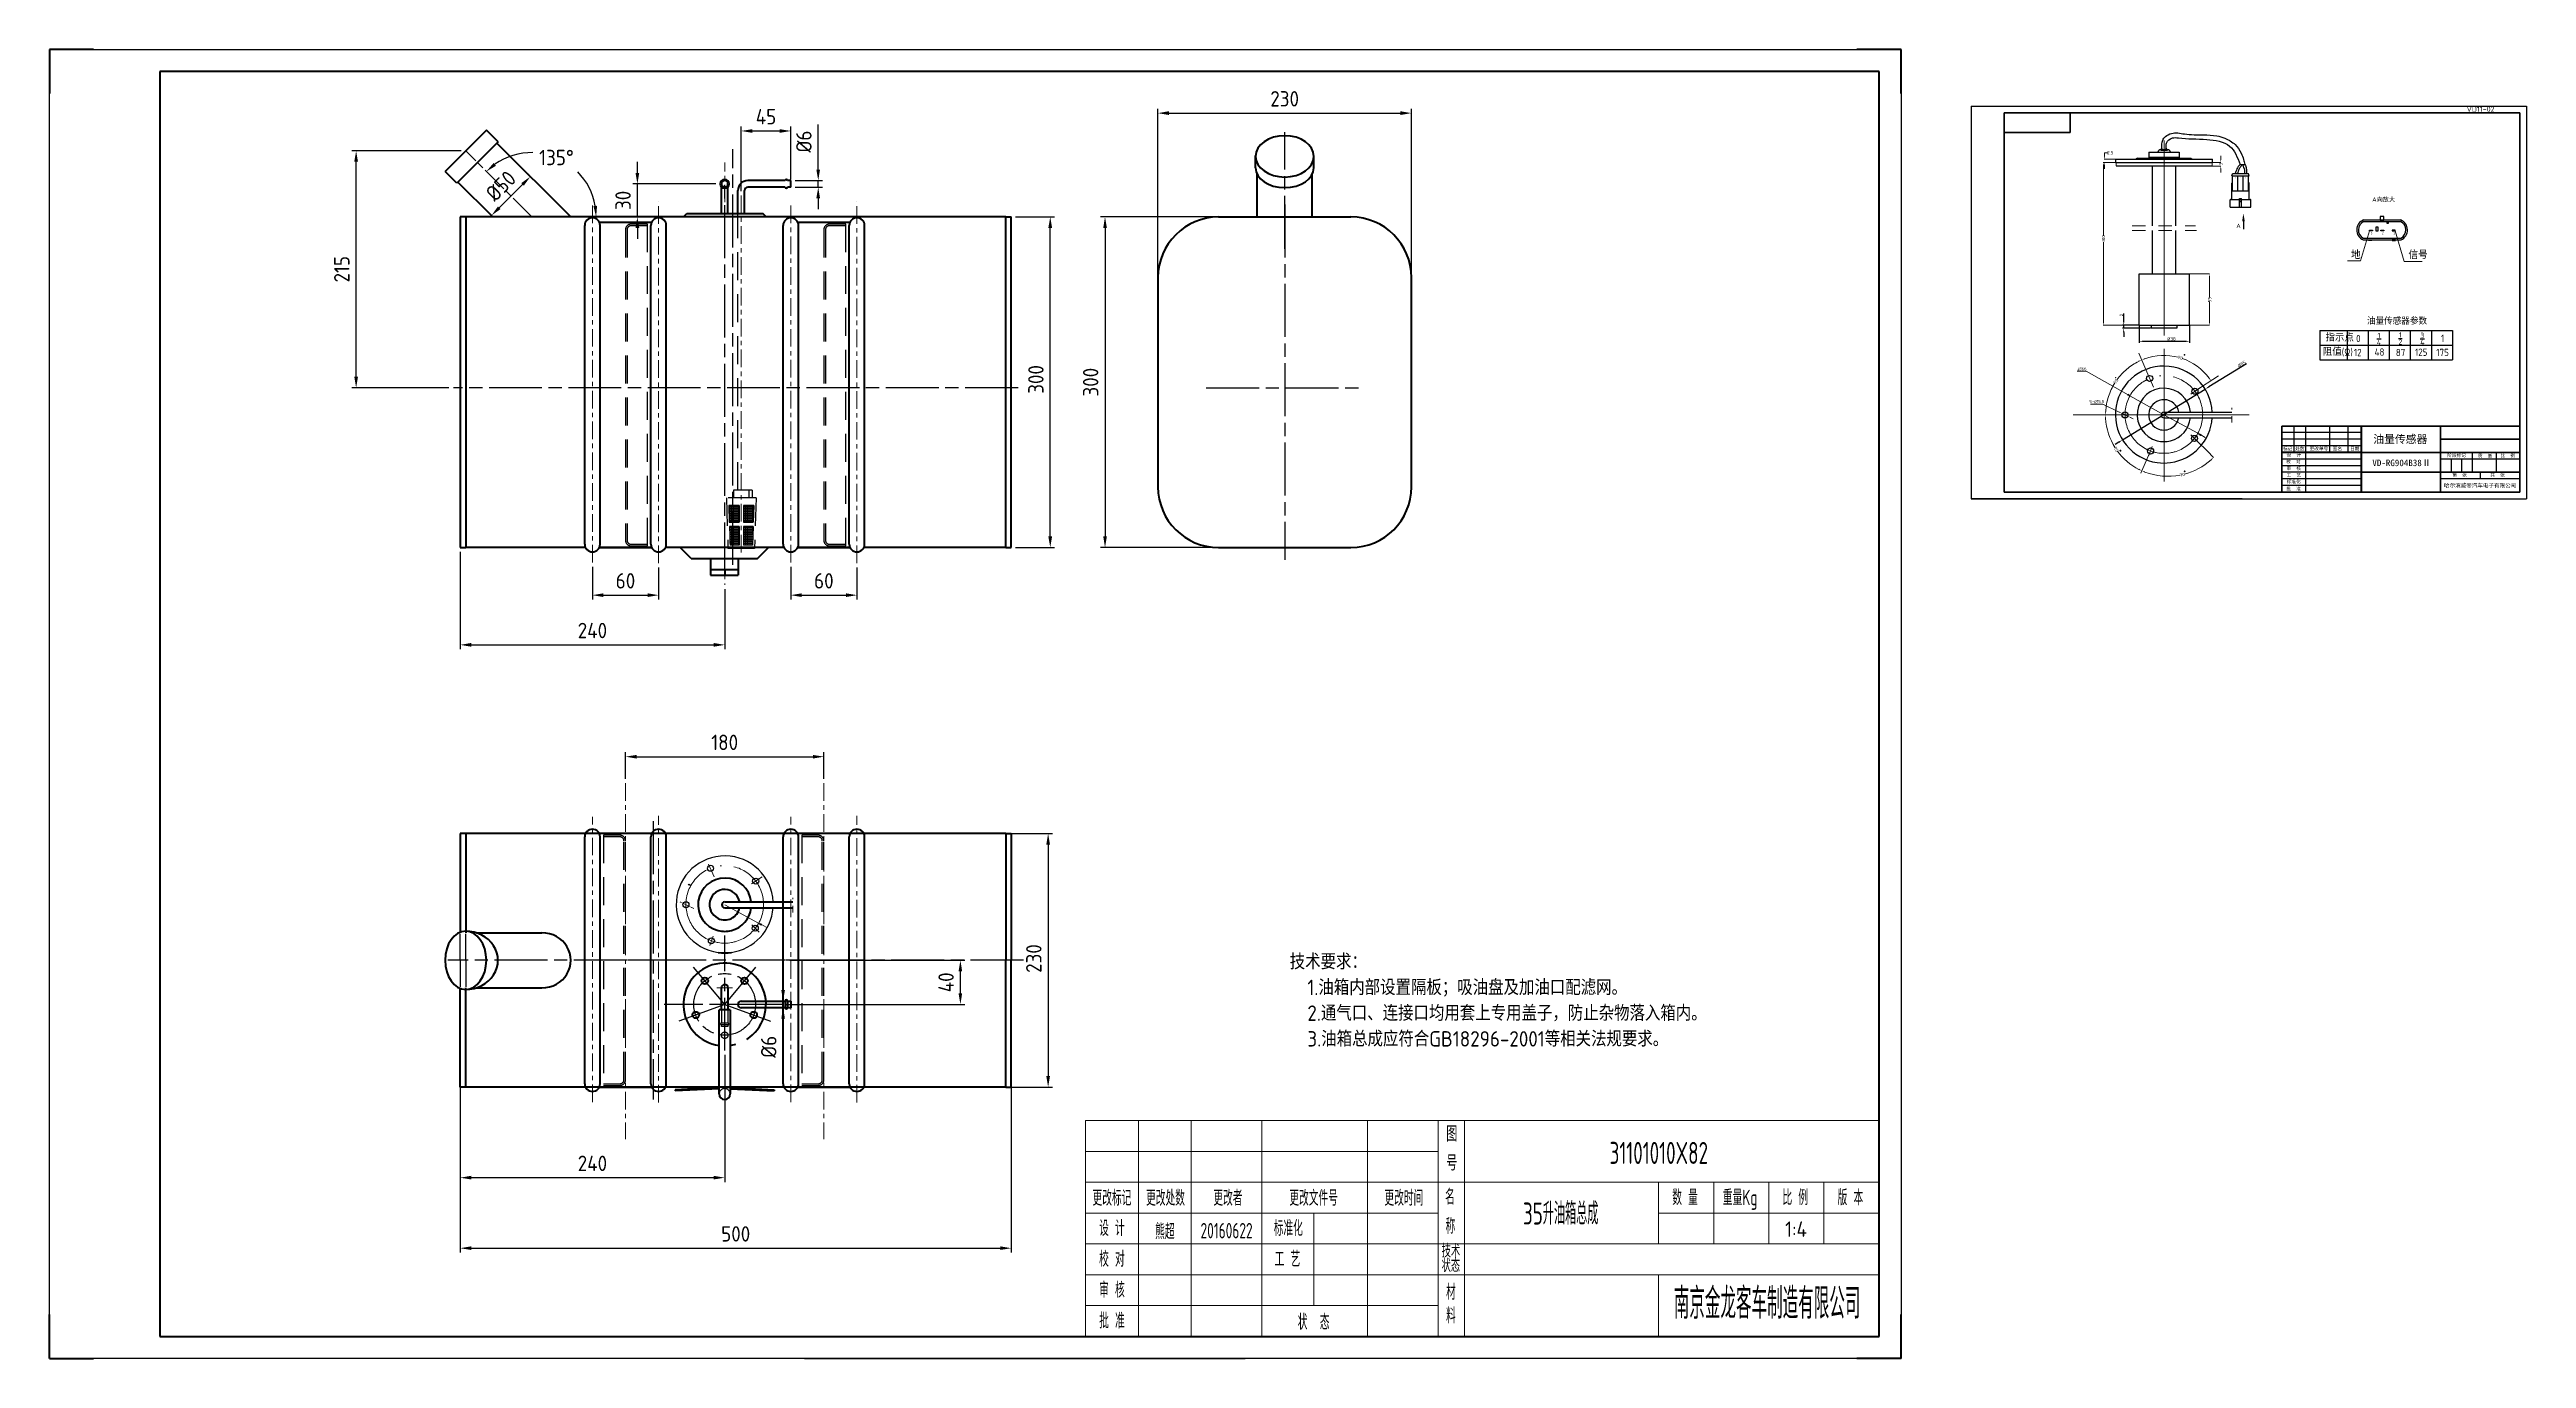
# Model space of a CAD drawing. Header units: millimetres. Extents: x -1 to 2246, y 1 to 1189.
import ezdxf
from ezdxf.enums import TextEntityAlignment as Align

# ---------------------------------------------------------------- set-up
doc = ezdxf.new("R2010")
doc.units = ezdxf.units.MM
doc.header["$LTSCALE"] = 4
for name, pattern in [('ACAD_ISO04W100', [30, 24, -3, 0, -3]), ('ACAD_ISO05W100', [33, 24, -3, 0, -3, 0, -3]), ('ACAD_ISO10W100', [18.5, 12, -3, 0.5, -3]), ('AM_ISO02W050', [7.5, 6, -1.5]), ('AM_ISO02W050x2', [3.75, 3, -0.75]), ('AM_ISO08W050', [18, 12, -1.5, 3, -1.5]), ('AM_ISO08W050x2', [9, 6, -0.75, 1.5, -0.75]), ('CENTER', [7, 4, -1, 1, -1]), ('EB_DASH', [6, 3, -3]), ('HIDDEN', [9.525, 6.35, -3.175])]:
    doc.linetypes.add(name, pattern=pattern)
for name, color, linetype, lineweight in [('AM_0', 7, 'Continuous', 50), ('AM_3', 6, 'AM_ISO02W050', 25), ('AM_5', 3, 'Continuous', 25), ('AM_7', 4, 'AM_ISO08W050', 25), ('AM_BOR', 7, 'Continuous', 50), ('中心线', 1, 'CENTER', 15), ('图双点划线', 5, 'ACAD_ISO05W100', 15), ('标题栏', 7, 'Continuous', 15), ('粗实线', 7, 'Continuous', 40), ('粗实线1', 3, 'Continuous', 35)]:
    doc.layers.add(name, color=color, linetype=linetype, lineweight=lineweight)
for name, color, linetype in [('EbLayer1', 7, 'Continuous'), ('XSX', 7, 'Continuous'), ('标注', 3, 'Continuous'), ('细实线', 7, 'Continuous'), ('虚线', 5, 'HIDDEN')]:
    doc.layers.add(name, color=color, linetype=linetype)
doc.styles.add('DIMSTYLE1', font='isocp.shx', dxfattribs={"height": 4, "bigfont": '工程汉字.shx'})
doc.styles.add('HZTXT', font='GENISO', dxfattribs={"bigfont": 'HZTXT'})
doc.styles.get("Standard").update_dxf_attribs({"font": 'ISOCP.SHX', "bigfont": 'gbcbig.shx'})
doc.dimstyles.new('AM_GB$0', dxfattribs={"dimtxt": 3.5, "dimasz": 2.5, "dimexe": 1, "dimexo": 1, "dimgap": 1.5, "dimtad": 1, "dimdsep": 46, "dimtxsty": 'Standard', "dimcen": 0, "dimclrd": 256, "dimclre": 256, "dimclrt": 2, "dimadec": 0, "dimazin": 2, "dimtp": 0.1, "dimtm": 0.1, "dimtfac": 0.71, "dimtdec": 3, "dimtmove": 0, "dimatfit": 3, "dimfxl": 1, "dimlwd": -1, "dimlwe": -1, "dimarcsym": 1})
doc.dimstyles.new('AM_GB$2', dxfattribs={"dimtxt": 3.5, "dimasz": 2.5, "dimexe": 1, "dimexo": 1, "dimgap": 1.5, "dimtad": 1, "dimtih": 1, "dimtoh": 1, "dimdsep": 46, "dimtxsty": 'Standard', "dimcen": 0, "dimclrd": 256, "dimclre": 256, "dimclrt": 2, "dimadec": 0, "dimazin": 2, "dimtp": 0.1, "dimtm": 0.1, "dimtfac": 0.71, "dimtmove": 0, "dimatfit": 3, "dimfxl": 1, "dimlwd": -1, "dimlwe": -1, "dimarcsym": 1})
doc.dimstyles.new('ISO-25', dxfattribs={"dimtxt": 3.5, "dimasz": 4, "dimexe": 1.25, "dimexo": 0.625, "dimtad": 1, "dimdsep": 46, "dimtxsty": 'Standard', "dimcen": 2.5, "dimadec": 0, "dimazin": 2, "dimtfac": 1, "dimtmove": 0, "dimatfit": 3, "dimfxl": 1, "dimarcsym": 0})
doc.dimstyles.new('取代', dxfattribs={"dimscale": 0, "dimtxt": 2, "dimasz": 2.5, "dimexe": 0.18, "dimexo": 0.0625, "dimgap": 0.09, "dimtad": 0, "dimtoh": 1, "dimzin": 0, "dimdsep": 46, "dimtxsty": 'Standard', "dimcen": 0.09, "dimadec": 0, "dimazin": 0, "dimtfac": 1, "dimtofl": 0, "dimtmove": 0, "dimatfit": 3, "dimfxl": 1, "dimtolj": 1, "dimtzin": 0, "dimlwd": 0, "dimlwe": 0, "dimarcsym": 0})

msp = doc.modelspace()

# ---------------------------------------------------------------- texts
at = {"color": 7, "char_height": 1.09846, "width": 1.30035, "attachment_point": 1, "rotation": 180}
for s, insert in [('{\\fSimSun|b0|i0|c134|p2;3}', (1982.482, 1071.542)), ('{\\fSimSun|b0|i0|c134|p2;2}', (1987.349, 1071.558)), ('{\\fSimSun|b0|i0|c134|p2;1}', (1992.009, 1071.471))]:
    msp.add_mtext(s, dxfattribs=dict(at, insert=insert))
at = {"color": 7, "linetype": 'CENTER', "char_height": 4, "attachment_point": 1}
for s, insert, width in [('A{\\fFangSong_GB2312|b0|i0|c134|p49;向放大}', (2106.38, 1054.565), 66.51626), ('A', (1983.094, 1030.542), 9.74968)]:
    msp.add_mtext(s, dxfattribs=dict(at, insert=insert, width=width))
at = {"color": 7, "char_height": 2, "width": 1.30035, "attachment_point": 1}
for s, insert in [('{\\fSimSun|b0|i0|c134|p2;3}', (2105.052, 1022.901)), ('{\\fSimSun|b0|i0|c134|p2;2}', (2115.18, 1022.904)), ('{\\fSimSun|b0|i0|c134|p2;1}', (2125.542, 1023.038))]:
    msp.add_mtext(s, dxfattribs=dict(at, insert=insert))
at = {"color": 7, "insert": (2101.613, 945.05), "char_height": 6, "width": 129.26222, "attachment_point": 1, "style": 'DIMSTYLE1'}
msp.add_mtext('油量传感器参数', dxfattribs=at)
at = {"layer": 'AM_5', "insert": (1124.222, 367.715), "char_height": 14, "attachment_point": 1, "style": 'HZTXT'}
msp.add_mtext_dynamic_manual_height_columns('技术要求：\\P  1.油箱内部设置隔板；吸油盘及加油口配滤网。\\P  2.通气口、连接口均用套上专用盖子，防止杂物落入箱内。\\P  3.油箱总成应符合GB18296-2001等相关法规要求。 ', width=849.81044, gutter_width=5, heights=[0], dxfattribs=at)
at = {"layer": 'XSX', "color": 7, "char_height": 7, "width": 43.23294, "attachment_point": 1, "style": 'DIMSTYLE1'}
for s, insert in [('地', (2087.205, 1005.503)), ('信号', (2139.336, 1005.513))]:
    msp.add_mtext(s, dxfattribs=dict(at, insert=insert))
at = {"layer": 'XSX', "color": 7, "char_height": 6.6, "attachment_point": 1, "style": 'DIMSTYLE1'}
for s, insert in [('指示点', (2064.007, 930.323)), ('0', (2091.793, 929.632)), ('\\A1;{\\H0.7x;\\S1/4;}', (2110.563, 931.457)), ('\\A1;{\\H0.7x;\\S1/2;}', (2130.213, 931.974)), ('\\A1;{\\H0.7x;\\S3/4;}', (2149.986, 931.6)), ('1', (2168.755, 929.794)), ('阻值(Ω)', (2061.627, 917.361)), ('12', (2089.787, 916.895)), ('48', (2108.576, 917.336)), ('87', (2127.808, 916.937)), ('125', (2145.204, 917.204)), ('175', (2164.533, 916.973))]:
    msp.add_mtext(s, dxfattribs=dict(at, insert=insert))
at = {"layer": '粗实线', "color": 7, "attachment_point": 1}
for s, insert, char_height, width in [('VD11-02', (2192.102, 1136.829), 4.7406, 29.88313), ('{\\fSimSun|b0|i0|c134|p2; 油量传感器}', (2102.511, 838.576), 7.2, 59.04396), ('{\\fFangSong_GB2312|b0|i0|c134|p49;校  对}', (2028.373, 816.21), 3, 21.14676), ('{\\fFangSong_GB2312|b0|i0|c134|p49;设  计}', (2028.731, 822.24), 3, 21.14676), ('{\\fFangSong_GB2312|b0|i0|c134|p49;审  核}', (2028.673, 809.987), 3, 21.14676), ('{\\fFangSong_GB2312|b0|i0|c134|p49;处数  }', (2036.509, 827.817), 3, 21.14676), ('{\\f仿宋_GB2312|b0|i0|c134|p49;更改单号  }', (2049.603, 827.869), 3, 21.14676), ('{\\f仿宋_GB2312|b0|i0|c134|p49;日期}', (2086.343, 827.869), 3, 21.14676), ('{\\fSimSun|b0|i0|c134|p2;VD-RG904B38Ⅱ}', (2106.53, 816.494), 6, 54.2265), ('{\\fFangSong_GB2312|b0|i0|c134|p49;阶段标记}', (2174.635, 821.903), 3, 21.14676), ('{\\fFangSong_GB2312|b0|i0|c134|p49;质  量}', (2202.286, 821.561), 3, 21.14676), ('{\\fFangSong_GB2312|b0|i0|c134|p49;比  例}', (2222.816, 821.561), 3, 21.14676), ('{\\fFangSong_GB2312|b0|i0|c134|p49;批  准}', (2028.603, 791.565), 3, 21.14676), ('{\\fFangSong_GB2312|b0|i0|c134|p49;工  艺}', (2028.752, 803.848), 3, 21.14676), ('{\\f仿宋_GB2312|b0|i0|c134|p49;标准化}', (2028.925, 797.974), 3, 21.14676), ('{\\fLiSu|b0|i0|c134|p49;哈尔滨威帝汽车电子有限公司}', (2171.589, 794.725), 3.6, 92.45927), ('{\\f仿宋_GB2312|b0|i0|c134|p49;第  张}', (2179.137, 804.073), 3, 21.14676), ('{\\fFangSong_GB2312|b0|i0|c134|p49;共  张}', (2213.58, 804.024), 3, 21.14676)]:
    msp.add_mtext(s, dxfattribs=dict(at, insert=insert, char_height=char_height, width=width))
at = {"layer": '粗实线', "color": 7, "lineweight": 35, "char_height": 3, "width": 21.14676, "attachment_point": 1}
for s, insert in [('{\\fFangSong_GB2312|b0|i0|c134|p49;标记}  ', (2025.483, 827.817)), ('{\\f仿宋_GB2312|b0|i0|c134|p49;签名}', (2070.632, 827.869))]:
    msp.add_mtext(s, dxfattribs=dict(at, insert=insert))
at = {"layer": '细实线', "color": 7, "lineweight": 9, "char_height": 2.75, "attachment_point": 5}
for s, insert, rotation in [('∅66', (1843.135, 898.772), 1.749844), ('5-∅5.5', (1856.534, 869.029), 0.260727)]:
    msp.add_mtext(s, dxfattribs=dict(at, insert=insert, rotation=rotation))

# ---------------------------------------------------------------- blocks, each defined once
blk = doc.blocks.new('*D7')
at = {"layer": 'AM_5'}
for p, q in [((867.5, 477), (909, 477)), ((905, 467), (905, 257)), ((867.5, 247), (909, 247))]:
    blk.add_line(p, q, dxfattribs=at)
for points in [[(903.3, 467), (906.7, 467), (905, 477)], [(903.3, 257), (906.7, 257), (905, 247)]]:
    blk.add_solid(points, dxfattribs=at)
at = {"layer": 'Defpoints', "color": 0}
for p in [(863.5, 477), (863.5, 247), (905, 247)]:
    blk.add_point(p, dxfattribs=at)
at = {"layer": 'AM_5', "color": 2, "insert": (892, 363.6), "char_height": 14, "attachment_point": 5, "rotation": 90}
blk.add_mtext('230', dxfattribs=at)
blk = doc.blocks.new('*D8')
at = {"layer": 'AM_5'}
for p, q in [((371.5, 248), (371.5, 96.7)), ((871.5, 248), (871.5, 96.7)), ((381.5, 100.7), (861.5, 100.7))]:
    blk.add_line(p, q, dxfattribs=at)
for points in [[(381.5, 102.4), (381.5, 99.1), (371.5, 100.7)], [(861.5, 102.4), (861.5, 99.1), (871.5, 100.7)]]:
    blk.add_solid(points, dxfattribs=at)
at = {"layer": 'Defpoints', "color": 0}
for p in [(371.5, 252), (871.5, 252), (871.5, 100.7)]:
    blk.add_point(p, dxfattribs=at)
at = {"layer": 'AM_5', "color": 2, "insert": (621.5, 113.7), "char_height": 14, "attachment_point": 5}
blk.add_mtext('500', dxfattribs=at)
blk = doc.blocks.new('A3')
for p, q in [((414.73, 292.15), (24.73, 292.15)), ((24.73, 292.15), (24.73, 5.15)), ((414.73, 5.15), (414.73, 292.15)), ((24.73, 5.15), (414.73, 5.15))]:
    blk.add_line(p, q)
at = {"layer": 'AM_BOR'}
for p, q in [((9.73, 297.15), (-0.27, 297.15)), ((-0.27, 297.15), (-0.27, 287.15)), ((419.73, 297.15), (409.73, 297.15)), ((419.73, 287.15), (419.73, 297.15)), ((-0.27, 0.15), (-0.27, 10.15)), ((419.73, 0.15), (419.73, 10.15)), ((-0.27, 0.15), (9.73, 0.15)), ((419.73, 0.15), (409.73, 0.15))]:
    blk.add_line(p, q, dxfattribs=at)
at = {"layer": 'AM_BOR', "color": 1, "lineweight": 25}
for p, q in [((-0.27, 297.15), (419.73, 297.15)), ((-0.27, 0.15), (-0.27, 297.15)), ((419.73, 297.15), (419.73, 0.15)), ((419.73, 0.15), (-0.27, 0.15))]:
    blk.add_line(p, q, dxfattribs=at)
at = {"layer": 'AM_BOR', "color": 2, "lineweight": 35}
blk.add_line((170.98, 0.15), (270.98, 0.15), dxfattribs=at)
blk = doc.blocks.new('标题栏')
at = {"layer": '标题栏', "color": 7}
for p, q in [((-180, 49), (-180, 0)), ((-180, 49), (0, 49)), ((0, 49), (0, 0)), ((-180, 0), (0, 0))]:
    blk.add_line(p, q, dxfattribs=at)
at = {"layer": '标题栏'}
for p, q in [((-168, 49), (-168, 0)), ((-156, 49), (-156, 0)), ((-140, 49), (-140, 0)), ((-116, 49), (-116, 0)), ((-100, 49), (-100, 0)), ((-94, 49), (-94, 0)), ((-180, 42), (-100, 42)), ((-180, 35), (0, 35)), ((-50, 35), (-50, 21)), ((-37.5, 35), (-37.5, 21)), ((-25, 35), (-25, 21)), ((-12.5, 35), (-12.5, 21)), ((-180, 28), (-100, 28)), ((-128.2, 28), (-128.2, 7)), ((-50, 28), (0, 28)), ((-180, 21), (0, 21)), ((-180, 14), (0, 14)), ((-50, 14), (-50, 0)), ((-180, 7), (-100, 7))]:
    blk.add_line(p, q, dxfattribs=at)
at = {"layer": 'AM_BOR', "color": 2, "lineweight": 35}
blk.add_attdef('GEN-TITLE-SCA{3.5}', text='', height=3.5, dxfattribs=at).set_placement((-18.83, 22.59), align=Align.CENTER)
at = {"layer": '标题栏', "color": 3, "linetype": 'Continuous'}
for s, p in [('图', (-96.92, 44.23)), ('号', (-96.92, 37.64))]:
    blk.add_text(s, height=3.5, dxfattribs=at).set_placement(p, align=Align.CENTER)
at = {"layer": '标题栏', "color": 3, "linetype": 'Continuous', "width": 0.7}
for s, height, p in [('名', 3.5, (-97.32, 29.9)), ('更改标记', 3.5, (-174, 29.65)), ('更改处数', 3.5, (-161.86, 29.65)), ('更改者', 3.5, (-147.7, 29.65)), ('更改文件号', 3.5, (-128.25, 29.65)), ('更改时间', 3.5, (-107.79, 29.65)), ('数 量', 3.5, (-44, 29.78)), ('重量Kg', 3.5, (-31.5, 29.78)), ('比 例', 3.5, (-19, 29.78)), ('版 本', 3.5, (-6.5, 29.78)), ('设 计', 3.5, (-174, 22.8)), ('标准化', 3.5, (-134, 22.8)), ('称', 3.5, (-97.23, 23.28)), ('校 对', 3.5, (-174, 15.8)), ('工 艺', 3.5, (-134.19, 15.8)), ('状态', 3, (-97.13, 14.6)), ('技术', 3, (-97.1, 17.93)), ('审 核', 3.5, (-174, 8.8)), ('材', 3.5, (-97.1, 8.32)), ('批 准', 3.5, (-174, 1.8)), ('料', 3.5, (-97.1, 2.96)), ('状  态', 3.5, (-128.25, 1.51))]:
    blk.add_text(s, height=height, dxfattribs=at).set_placement(p, align=Align.CENTER)
blk.add_text('南京金龙客车制造有限公司', height=7, dxfattribs=at).set_placement((-46.56, 4))
at = {"layer": '标题栏', "color": 3, "width": 0.7}
for tag, height, p in [('GEN-TITLE-GGBJ2{3.4}', 3.5, (-174, 45.5)), ('GEN-TITLE-GGCS2{3.4}', 3.5, (-161.92, 45.5)), ('GEN-TITLE-GGZ2{4.5}', 3.5, (-147.78, 45.5)), ('GEN-TITLE-GGWJH2{6}', 3.5, (-128.4, 45.5)), ('GEN-TITLE-GGSJ2{4.5}', 3.5, (-107.95, 45.5)), ('GEN-TITLE-GGBJ1{3.4}', 3.5, (-174, 38.5)), ('GEN-TITLE-GGCS1{3.4}', 3.5, (-161.92, 38.5)), ('GEN-TITLE-GGZ1{4.5}', 3.5, (-147.78, 38.5)), ('GEN-TITLE-GGWJH1{6}', 3.5, (-128.4, 38.5)), ('GEN-TITLE-GGSJ1{4.5}', 3.5, (-107.95, 38.5)), ('GEN-TITLE-NR{12}', 5, (-49.95, 41.65)), ('GEN-TITLE-PNAME{9}', 5, (-72.21, 28.14)), ('GEN-TITLE-NAME{3.4}', 3.5, (-162, 24)), ('GEN-TITLE-DESD{4.5}', 3.5, (-148, 24)), ('GEN-TITLE-STAN{3.4}', 3.5, (-122.19, 24)), ('GEN-TITLE-STAD{4.5}', 3.5, (-108, 24)), ('GEN-TITLE-QTY{3.5}', 3.5, (-44.07, 24.36)), ('GEN-TITLE-WEIGHT{3.5}', 3.5, (-31.58, 24.36)), ('PTC_WM_REVISION', 3.5, (-7.68, 24.36)), ('PTC_WM_ITERATION', 3.5, (-4.82, 24.36)), ('GEN-TITLE-CHEN{3.4}', 3.5, (-162, 17)), ('GEN-TITLE-CHED{4.5}', 3.5, (-148, 17)), ('GEN-TITLE-PROC{3.4}', 3.5, (-122.49, 16.97)), ('GEN-TITLE-PROD{4.5}', 3.5, (-107.9, 17)), ('GEN-TITLE-STATUS{25}', 3.5, (-49.5, 17.26)), ('GEN-TITLE-AUDN{3.4}', 3.5, (-162, 10)), ('GEN-TITLE-AUDD{4.5}', 3.5, (-148, 10)), ('GEN-TITLE-RESERVE1{3.4}', 3.5, (-133.98, 9.97)), ('GEN-TITLE-RESERVE2{3.4}', 3.5, (-122.08, 10)), ('GEN-TITLE-RESERVE3{4.5}', 3.5, (-108.02, 10)), ('GEN-TITLE-MAT{9}', 5, (-71.77, 6.82)), ('GEN-TITLE-APPN{3.4}', 3.5, (-162, 3)), ('GEN-TITLE-APPD{4.5}', 3.5, (-148, 3)), ('PTC_WM_LIFECYCLE_STATE', 3.5, (-108, 3.01))]:
    blk.add_attdef(tag, text='', height=height, dxfattribs=at).set_placement(p, align=Align.MIDDLE)
blk = doc.blocks.new('A$C47AA0F6A')
at = {"layer": 'AM_7', "linetype": 'AM_ISO08W050x2'}
blk.add_line((34.9, -15), (-34.9, -15), dxfattribs=at)
at = {"layer": '中心线'}
for p, q in [((0, 145.7), (0, -177.4)), ((-30, -143.7), (-30, 115.2)), ((30, -144.1), (30, 116))]:
    blk.add_line(p, q, dxfattribs=at)
at = {"layer": '粗实线'}
for p, q in [((-37, -127), (-37, 97)), ((23.7, 100), (-23.7, 100)), ((-23, -127), (-23, 97)), ((23, -127), (23, 97)), ((37, -127), (37, 97)), ((-23.7, -130), (23.7, -130))]:
    blk.add_line(p, q, dxfattribs=at)
for centre, start, end in [((-30, 97), 0, 180), ((30, 97), 0, 180), ((-30, -127), 180, 0), ((30, -127), 180, 0)]:
    blk.add_arc(centre, 7, start, end, dxfattribs=at)
at = {"layer": '虚线'}
for p, q in [((-5, 97), (-20, 97)), ((-1.5, -123.5), (-1.5, 93.5)), ((-20, -127), (-5, -127))]:
    blk.add_line(p, q, dxfattribs=at)
blk.add_lwpolyline([(-20, -128.5), (-5, -128.5, 0.414214), (0, -123.5), (0, 93.5, 0.414214), (-5, 98.5), (-20, 98.5)], format="xyb", close=True, dxfattribs=at)
for centre, start, end in [((-5, 93.5), 0, 90), ((-5, -123.5), 270, 0)]:
    blk.add_arc(centre, 3.5, start, end, dxfattribs=at)
blk = doc.blocks.new('A$C6F224E3B')
at = {"layer": 'AM_0'}
for p, q in [((-25, -217), (-25, -157.5)), ((25, -217), (25, -157.5))]:
    blk.add_line(p, q, dxfattribs=at)
for centre, major_axis, ratio, start_param, end_param in [((0, -157.5), (0, 26.2), 0.954287, 4.712389, 7.853982), ((0, -226.7), (0, 29.3), 0.903052, 4.712389, 7.853982), ((0, -226.7), (-26.5, 0), 0.707107, -1.570796, 4.712389)]:
    blk.add_ellipse(centre, major_axis=major_axis, ratio=ratio, start_param=start_param, end_param=end_param, dxfattribs=at)
blk = doc.blocks.new('*D14')
at = {"layer": 'AM_5'}
for p, q in [((521.5, 526.7), (521.5, 550.8)), ((531.5, 546.8), (691.5, 546.8)), ((701.5, 526.7), (701.5, 550.8))]:
    blk.add_line(p, q, dxfattribs=at)
for points in [[(531.5, 548.4), (531.5, 545.1), (521.5, 546.8)], [(691.5, 548.4), (691.5, 545.1), (701.5, 546.8)]]:
    blk.add_solid(points, dxfattribs=at)
at = {"layer": 'Defpoints', "color": 0}
for p in [(701.5, 546.8), (521.5, 522.7), (701.5, 522.7)]:
    blk.add_point(p, dxfattribs=at)
at = {"layer": 'AM_5', "color": 2, "insert": (611.5, 559.8), "char_height": 14, "attachment_point": 5}
blk.add_mtext('180', dxfattribs=at)
blk = doc.blocks.new('A$C112401E1')
at = {"layer": '中心线'}
for p, q in [((0, -175), (0, 152.1)), ((60, -175.4), (60, 152.7))]:
    blk.add_line(p, q, dxfattribs=at)
at = {"layer": '粗实线'}
for p, q in [((-7, -158.3), (-7, 131)), ((53.5, 133.7), (6.5, 133.7)), ((7, -158.3), (7, 131)), ((53, -158.3), (53, 131)), ((67, -158.3), (67, 131)), ((6.3, -161.3), (53.7, -161.3))]:
    blk.add_line(p, q, dxfattribs=at)
for centre, start, end in [((0, 131), 0, 180), ((60, 131), 0, 180), ((0, -158.3), 180, 0), ((60, -158.3), 180, 0)]:
    blk.add_arc(centre, 7, start, end, dxfattribs=at)
at = {"layer": '虚线'}
for p, q in [((31.5, 127.2), (31.5, -154.8)), ((50, 130.7), (35, 130.7)), ((35, -158.3), (50, -158.3))]:
    blk.add_line(p, q, dxfattribs=at)
blk.add_lwpolyline([(50, 132.2), (35, 132.2, 0.414214), (30, 127.2), (30, -154.8, 0.414214), (35, -159.8), (50, -159.8)], format="xyb", close=True, dxfattribs=at)
for centre, start, end in [((35, 127.2), 90, 180), ((35, -154.8), 180, 270)]:
    blk.add_arc(centre, 3.5, start, end, dxfattribs=at)
blk = doc.blocks.new('A$C5AE251C0')
at = {"layer": 'AM_7'}
for p, q in [((0, 41.9), (0, -62.5)), ((-52.2, 0), (54.9, 0)), ((-51.9, 0), (0.8, 0)), ((0, 0), (-41.5, 15.1)), ((0, 0), (-28.4, -33.8)), ((0, 0), (41.5, 15.1)), ((0, 0), (28.4, -33.8))]:
    blk.add_line(p, q, dxfattribs=at)
blk.add_circle((0, 0), 28, dxfattribs=at)
at = {"layer": '中心线'}
blk.add_line((-7.1, -15), (7.1, -15), dxfattribs=at)
at = {"layer": '粗实线'}
for p, q in [((-5, 76.5), (-45, 78.6)), ((-45, 77.4), (-45, 78.6)), ((0, 75), (-45, 77.4)), ((-5, 5), (-5, 81.2)), ((0, 75), (45, 77.4)), ((5, 81.3), (5, 5)), ((5, 76.5), (45, 78.6)), ((45, 77.4), (45, 78.6)), ((-60, -3), (-60, 3)), ((-60, 3), (-57, 3)), ((-57, -3), (-57, 3)), ((-55, -3), (-55, 3)), ((-55, 3), (-15, 3)), ((-5, 5), (5, 5)), ((-3, -15), (-3, 5)), ((3, 5), (3, -15)), ((-57, -3), (-60, -3)), ((-15, -3), (-55, -3))]:
    blk.add_line(p, q, dxfattribs=at)
for centre in [(-26.3, 9.6), (26.3, 9.6), (-18, -21.4), (18, -21.4)]:
    blk.add_circle(centre, 3, dxfattribs=at)
for centre, radius, start, end in [((0, 81.3), 5, 0, 180), ((0, 0), 37.5, 122.231, 82.3377), ((0, 0), 37.5, 97.6623, 105.466), ((-56, 3), 1, 0, 180), ((-15, 0), 3, 270, 90), ((-56, -3), 1, 180, 0), ((0, -15), 3, 180, 0)]:
    blk.add_arc(centre, radius, start, end, dxfattribs=at)
at = {"layer": '虚线'}
for p, q in [((-3, 20), (3, 20)), ((-3, 18.5), (-3, 20)), ((-3, 18.5), (3, 18.5)), ((-3, 17), (3, 17)), ((-3, 5), (-3, 17)), ((3, 20), (3, 18.5)), ((3, 5), (3, 17))]:
    blk.add_line(p, q, dxfattribs=at)
blk.add_circle((0, 28), 3, dxfattribs=at)
for centre, radius, start, end in [((0, 81.3), 5, 180, 0), ((-3, 17.7), 0.75, 90, 270), ((3, 17.7), 0.75, 270, 90)]:
    blk.add_arc(centre, radius, start, end, dxfattribs=at)
blk = doc.blocks.new('A$C17370ECD')
at = {"layer": '虚线', "ltscale": 0.3}
h = blk.add_hatch(dxfattribs=at)
h.set_pattern_fill('NET', color=256, scale=0.5, style=0)
h.set_pattern_definition([(180, (1391.0576, -1665.9761), (0, 1.5875), []), (90, (1391.0576, -1665.9761), (1.5875, 1e-16), [])])
h.paths.add_polyline_path([(17, -267), (26.3, -267), (25.8, -282), (17, -282)])
h.paths.add_polyline_path([(3.7, -267), (13, -267), (13, -282), (4.2, -282)])
h.paths.add_polyline_path([(4.3, -286), (13, -286), (13, -303), (4.9, -303)])
h.paths.add_polyline_path([(17, -286), (25.7, -286), (25.1, -303), (17, -303)])
at = {"layer": 'AM_0'}
for centre, start, end in [((56, 28), 0, 180), ((56, 22), 180, 0)]:
    blk.add_arc(centre, 1, start, end, dxfattribs=at)
at = {"layer": 'AM_7'}
blk.add_line((7.5, -320.6), (7.5, 56.6), dxfattribs=at)
at = {"layer": '中心线'}
for p, q in [((0, -19.7), (0, 44.3)), ((15, -309.4), (15, 35.5))]:
    blk.add_line(p, q, dxfattribs=at)
at = {"layer": '粗实线'}
for p, q in [((55, 28), (21, 28)), ((60, 28), (57, 28)), ((60, 22), (60, 28)), ((-3, -2), (-3, 22.4)), ((3, -2), (3, 22.4)), ((12, -2), (12, 19)), ((18, -2), (18, 19)), ((55, 22), (21, 22)), ((60, 22), (57, 22)), ((-37.5, -5), (-34.5, -2)), ((-34.5, -2), (34.5, -2)), ((37.5, -5), (34.5, -2))]:
    blk.add_line(p, q, dxfattribs=at)
for centre, radius, start, end in [((0, 25), 4, 90, 270), ((0, 25), 3, 90, 270), ((0, 25), 4, 270, 90), ((0, 25), 3, 270, 90), ((21, 19), 9, 90, 180), ((21, 19), 3, 90, 180)]:
    blk.add_arc(centre, radius, start, end, dxfattribs=at)
at = {"layer": '虚线'}
for p, q in [((12, -253), (12, -2)), ((1.5, -260), (3, -306)), ((28.5, -260), (1.5, -260)), ((13, -267), (3.7, -267)), ((3.7, -267), (4.2, -282)), ((25, -253), (8, -253)), ((8, -253), (8, -260)), ((13, -267), (13, -282)), ((17, -267), (17, -282)), ((26.3, -267), (17, -267)), ((22, -253), (22, -260)), ((25, -253), (25, -260)), ((26.3, -267), (25.8, -282)), ((28.5, -260), (27, -306)), ((13, -282), (4.2, -282)), ((13, -286), (4.3, -286)), ((4.3, -286), (4.9, -303)), ((13, -286), (13, -303)), ((25.8, -282), (17, -282)), ((17, -286), (17, -303)), ((25.7, -286), (17, -286)), ((25.7, -286), (25.1, -303)), ((27, -306), (3, -306)), ((13, -303), (4.9, -303)), ((25.1, -303), (17, -303))]:
    blk.add_line(p, q, dxfattribs=at)
blk = doc.blocks.new('*D23')
at = {"layer": 'AM_5'}
for p, q in [((875.5, 1036.7), (910.9, 1036.7)), ((906.9, 746.7), (906.9, 1026.7)), ((875.5, 736.7), (910.9, 736.7))]:
    blk.add_line(p, q, dxfattribs=at)
for points in [[(905.2, 1026.7), (908.6, 1026.7), (906.9, 1036.7)], [(905.2, 746.7), (908.6, 746.7), (906.9, 736.7)]]:
    blk.add_solid(points, dxfattribs=at)
at = {"layer": 'Defpoints', "color": 0}
for p in [(871.5, 1036.7), (906.9, 1036.7), (871.5, 736.7)]:
    blk.add_point(p, dxfattribs=at)
at = {"layer": 'AM_5', "color": 2, "insert": (893.9, 889.2), "char_height": 14, "attachment_point": 5, "rotation": 90}
blk.add_mtext('300', dxfattribs=at)
blk = doc.blocks.new('*D24')
at = {"layer": 'AM_5'}
for p, q in [((372.5, 1096.7), (273.1, 1096.7)), ((277.1, 891.7), (277.1, 1086.7)), ((361.3, 881.7), (273.1, 881.7))]:
    blk.add_line(p, q, dxfattribs=at)
for points in [[(275.4, 1086.7), (278.8, 1086.7), (277.1, 1096.7)], [(275.4, 891.7), (278.8, 891.7), (277.1, 881.7)]]:
    blk.add_solid(points, dxfattribs=at)
at = {"layer": 'Defpoints', "color": 0}
for p in [(277.1, 1096.7), (376.5, 1096.7), (365.3, 881.7)]:
    blk.add_point(p, dxfattribs=at)
at = {"layer": 'AM_5', "color": 2, "insert": (264.1, 989.2), "char_height": 14, "attachment_point": 5, "rotation": 90}
blk.add_mtext('215', dxfattribs=at)
blk = doc.blocks.new('*D25')
at = {"layer": 'AM_5'}
for start, end in [(89.0813, 125.1714), (9.8286, 44.5192)]:
    blk.add_arc((436.5, 1036.7), 58.4, start, end, dxfattribs=at)
for points in [[(404, 1083.1), (401.8, 1085.6), (395.2, 1077.9)], [(495.7, 1046.8), (492.4, 1046.5), (494.9, 1036.7)]]:
    blk.add_solid(points, dxfattribs=at)
at = {"layer": 'Defpoints', "color": 0}
for p in [(376.5, 1096.7), (477.8, 1077.9), (376.5, 1036.7), (436.5, 1036.7), (866.5, 1036.7)]:
    blk.add_point(p, dxfattribs=at)
at = {"layer": 'AM_5', "color": 2, "insert": (458.9, 1090.6), "char_height": 14, "attachment_point": 5}
blk.add_mtext('135°', dxfattribs=at)
blk = doc.blocks.new('*D26')
at = {"layer": 'AM_5'}
for p, q in [((491.5, 719), (491.5, 689.4)), ((551.5, 718.6), (551.5, 689.4)), ((501.5, 693.4), (541.5, 693.4))]:
    blk.add_line(p, q, dxfattribs=at)
for points in [[(501.5, 695.1), (501.5, 691.7), (491.5, 693.4)], [(541.5, 695.1), (541.5, 691.7), (551.5, 693.4)]]:
    blk.add_solid(points, dxfattribs=at)
at = {"layer": 'Defpoints', "color": 0}
for p in [(491.5, 723), (551.5, 722.6), (551.5, 693.4)]:
    blk.add_point(p, dxfattribs=at)
at = {"layer": 'AM_5', "color": 2, "insert": (521.5, 706.4), "char_height": 14, "attachment_point": 5}
blk.add_mtext('60', dxfattribs=at)
blk = doc.blocks.new('*D27')
at = {"layer": 'AM_5'}
for p, q in [((671.5, 719), (671.5, 689.4)), ((731.5, 718.6), (731.5, 689.4)), ((681.5, 693.4), (721.5, 693.4))]:
    blk.add_line(p, q, dxfattribs=at)
for points in [[(681.5, 695.1), (681.5, 691.7), (671.5, 693.4)], [(721.5, 695.1), (721.5, 691.7), (731.5, 693.4)]]:
    blk.add_solid(points, dxfattribs=at)
at = {"layer": 'Defpoints', "color": 0}
for p in [(671.5, 723), (731.5, 722.6), (731.5, 693.4)]:
    blk.add_point(p, dxfattribs=at)
at = {"layer": 'AM_5', "color": 2, "insert": (701.5, 706.4), "char_height": 14, "attachment_point": 5}
blk.add_mtext('60', dxfattribs=at)
blk = doc.blocks.new('*D28')
at = {"layer": 'AM_5'}
for p, q in [((406.9, 1045), (428.2, 1066.2)), ((433.7, 1074.8), (432.4, 1076.1)), ((398.3, 1039.5), (397, 1040.8))]:
    blk.add_line(p, q, dxfattribs=at)
for points in [[(427, 1067.4), (429.3, 1065.1), (435.2, 1073.3)], [(405.8, 1046.2), (408.1, 1043.8), (399.9, 1038)]]:
    blk.add_solid(points, dxfattribs=at)
at = {"layer": 'Defpoints', "color": 0}
for p in [(435.2, 1073.3), (436.5, 1072), (401.2, 1036.7)]:
    blk.add_point(p, dxfattribs=at)
at = {"layer": 'AM_5', "color": 2, "insert": (408.4, 1064.8), "char_height": 14, "attachment_point": 5, "rotation": 45}
blk.add_mtext('%%c50', dxfattribs=at)
blk = doc.blocks.new('*D29')
at = {"layer": 'AM_5'}
for p, q in [((532.3, 1076.7), (532.3, 1086.7)), ((603.5, 1066.7), (528.3, 1066.7)), ((532.3, 1036.7), (532.3, 1066.7)), ((570, 1036.7), (528.3, 1036.7)), ((532.3, 1026.7), (532.3, 1016.7))]:
    blk.add_line(p, q, dxfattribs=at)
for points in [[(530.6, 1076.7), (534, 1076.7), (532.3, 1066.7)], [(530.6, 1026.7), (534, 1026.7), (532.3, 1036.7)]]:
    blk.add_solid(points, dxfattribs=at)
at = {"layer": 'Defpoints', "color": 0}
for p in [(532.3, 1066.7), (607.5, 1066.7), (574, 1036.7)]:
    blk.add_point(p, dxfattribs=at)
at = {"layer": 'AM_5', "color": 2, "insert": (519.3, 1051.7), "char_height": 14, "attachment_point": 5, "rotation": 90}
blk.add_mtext('30', dxfattribs=at)
blk = doc.blocks.new('*D30')
at = {"layer": 'AM_5'}
for p, q in [((670.7, 362), (829.4, 362)), ((825.4, 332), (825.4, 352)), ((667.7, 322), (829.4, 322))]:
    blk.add_line(p, q, dxfattribs=at)
for points in [[(823.7, 352), (827, 352), (825.4, 362)], [(823.7, 332), (827, 332), (825.4, 322)]]:
    blk.add_solid(points, dxfattribs=at)
at = {"layer": 'Defpoints', "color": 0}
for p in [(666.7, 362), (825.4, 362), (663.7, 322)]:
    blk.add_point(p, dxfattribs=at)
at = {"layer": 'AM_5', "color": 2, "insert": (812.4, 342), "char_height": 14, "attachment_point": 5, "rotation": 90}
blk.add_mtext('40', dxfattribs=at)
blk = doc.blocks.new('*D31')
at = {"layer": 'AM_5'}
for p, q in [((371.5, 732.7), (371.5, 644.3)), ((611.5, 698.7), (611.5, 644.3)), ((381.5, 648.3), (601.5, 648.3))]:
    blk.add_line(p, q, dxfattribs=at)
for points in [[(381.5, 650), (381.5, 646.6), (371.5, 648.3)], [(601.5, 650), (601.5, 646.6), (611.5, 648.3)]]:
    blk.add_solid(points, dxfattribs=at)
at = {"layer": 'Defpoints', "color": 0}
for p in [(371.5, 736.7), (611.5, 702.7), (611.5, 648.3)]:
    blk.add_point(p, dxfattribs=at)
at = {"layer": 'AM_5', "color": 2, "insert": (491.5, 661.3), "char_height": 14, "attachment_point": 5}
blk.add_mtext('240', dxfattribs=at)
blk = doc.blocks.new('*D32')
at = {"layer": 'AM_5'}
for p, q in [((611.5, 276.1), (611.5, 160.7)), ((371.5, 243), (371.5, 160.7)), ((601.5, 164.7), (381.5, 164.7))]:
    blk.add_line(p, q, dxfattribs=at)
for points in [[(381.5, 166.4), (381.5, 163.1), (371.5, 164.7)], [(601.5, 166.4), (601.5, 163.1), (611.5, 164.7)]]:
    blk.add_solid(points, dxfattribs=at)
at = {"layer": 'Defpoints', "color": 0}
for p in [(611.5, 280.1), (371.5, 247), (371.5, 164.7)]:
    blk.add_point(p, dxfattribs=at)
at = {"layer": 'AM_5', "color": 2, "insert": (491.5, 177.7), "char_height": 14, "attachment_point": 5}
blk.add_mtext('240', dxfattribs=at)
blk = doc.blocks.new('*D33')
at = {"layer": 'AM_5'}
for p, q in [((1004.6, 915.4), (1004.6, 1134.9)), ((1014.6, 1130.9), (1224.6, 1130.9)), ((1234.6, 915.4), (1234.6, 1134.9))]:
    blk.add_line(p, q, dxfattribs=at)
for points in [[(1014.6, 1132.6), (1014.6, 1129.2), (1004.6, 1130.9)], [(1224.6, 1132.6), (1224.6, 1129.2), (1234.6, 1130.9)]]:
    blk.add_solid(points, dxfattribs=at)
at = {"layer": 'Defpoints', "color": 0}
for p in [(1234.6, 1130.9), (1004.6, 911.4), (1234.6, 911.4)]:
    blk.add_point(p, dxfattribs=at)
at = {"layer": 'AM_5', "color": 2, "insert": (1119.6, 1143.9), "char_height": 14, "attachment_point": 5}
blk.add_mtext('230', dxfattribs=at)
blk = doc.blocks.new('*D34')
at = {"layer": 'AM_5'}
for p, q in [((1072.5, 1036.7), (952.6, 1036.7)), ((956.6, 1026.7), (956.6, 746.7)), ((1072.5, 736.7), (952.6, 736.7))]:
    blk.add_line(p, q, dxfattribs=at)
for points in [[(955, 1026.7), (958.3, 1026.7), (956.6, 1036.7)], [(955, 746.7), (958.3, 746.7), (956.6, 736.7)]]:
    blk.add_solid(points, dxfattribs=at)
at = {"layer": 'Defpoints', "color": 0}
for p in [(1076.5, 1036.7), (956.6, 736.7), (1076.5, 736.7)]:
    blk.add_point(p, dxfattribs=at)
at = {"layer": 'AM_5', "color": 2, "insert": (943.6, 886.7), "char_height": 14, "attachment_point": 5, "rotation": 90}
blk.add_mtext('300', dxfattribs=at)
blk = doc.blocks.new('*D35')
at = {"layer": 'AM_5'}
for p, q in [((664.5, 335), (664.5, 345)), ((667.5, 325), (660.5, 325)), ((667.5, 319), (660.5, 319)), ((664.5, 325), (664.5, 319)), ((664.5, 309), (664.5, 268.1))]:
    blk.add_line(p, q, dxfattribs=at)
for points in [[(662.9, 335), (666.2, 335), (664.5, 325)], [(662.9, 309), (666.2, 309), (664.5, 319)]]:
    blk.add_solid(points, dxfattribs=at)
at = {"layer": 'Defpoints', "color": 0}
for p in [(664.5, 319), (671.5, 325), (671.5, 319)]:
    blk.add_point(p, dxfattribs=at)
at = {"layer": 'AM_5', "color": 2, "insert": (651.5, 283.5), "char_height": 14, "attachment_point": 5, "rotation": 90}
blk.add_mtext('%%c6', dxfattribs=at)
blk = doc.blocks.new('*D36')
at = {"layer": 'AM_5'}
for p, q in [((626.5, 1060), (626.5, 1118.7)), ((636.5, 1114.7), (661.5, 1114.7)), ((671.5, 1070.7), (671.5, 1118.7))]:
    blk.add_line(p, q, dxfattribs=at)
for points in [[(636.5, 1116.3), (636.5, 1113), (626.5, 1114.7)], [(661.5, 1116.3), (661.5, 1113), (671.5, 1114.7)]]:
    blk.add_solid(points, dxfattribs=at)
at = {"layer": 'Defpoints', "color": 0}
for p in [(671.5, 1114.7), (671.5, 1066.7), (626.5, 1056)]:
    blk.add_point(p, dxfattribs=at)
at = {"layer": 'AM_5', "color": 2, "insert": (649, 1127.7), "char_height": 14, "attachment_point": 5}
blk.add_mtext('45', dxfattribs=at)
blk = doc.blocks.new('*D37')
at = {"layer": 'AM_5'}
for p, q in [((696.4, 1079.7), (696.4, 1120.6)), ((675.5, 1069.7), (700.4, 1069.7)), ((675.5, 1063.7), (700.4, 1063.7)), ((696.4, 1063.7), (696.4, 1069.7)), ((696.4, 1053.7), (696.4, 1043.7))]:
    blk.add_line(p, q, dxfattribs=at)
for points in [[(694.7, 1079.7), (698, 1079.7), (696.4, 1069.7)], [(694.7, 1053.7), (698, 1053.7), (696.4, 1063.7)]]:
    blk.add_solid(points, dxfattribs=at)
at = {"layer": 'Defpoints', "color": 0}
for p in [(671.5, 1069.7), (671.5, 1063.7), (696.4, 1069.7)]:
    blk.add_point(p, dxfattribs=at)
at = {"layer": 'AM_5', "color": 2, "insert": (683.4, 1105.1), "char_height": 14, "attachment_point": 5, "rotation": 90}
blk.add_mtext('%%c6', dxfattribs=at)
blk = doc.blocks.new('*D39')
at = {"color": 0, "lineweight": 0}
for p, q in [((1940.6, 985.1), (1958.9, 985.1)), ((1958.8, 982.1), (1958.8, 963.5)), ((1958.8, 941.3), (1958.8, 959.9)), ((1940.6, 938.3), (1958.9, 938.3))]:
    blk.add_line(p, q, dxfattribs=at)
at = {"color": 0}
for points in [[(1958.3, 982.1), (1959.3, 982.1), (1958.8, 985.1)], [(1958.3, 941.3), (1959.3, 941.3), (1958.8, 938.3)]]:
    blk.add_solid(points, dxfattribs=at)
at = {"layer": 'Defpoints', "color": 0}
for p in [(1940.5, 985.1), (1940.5, 938.3), (1958.8, 938.3)]:
    blk.add_point(p, dxfattribs=at)
at = {"color": 0, "lineweight": 9, "insert": (1958.8, 961.7), "char_height": 3, "attachment_point": 5, "rotation": 90}
blk.add_mtext('\\A1;55', dxfattribs=at)
blk = doc.blocks.new('*D40')
at = {"color": 0, "lineweight": 0}
for p, q in [((1873.5, 1086.2), (1862.4, 1086.2)), ((1862.6, 1083.2), (1862.6, 1019.5)), ((1862.6, 941.3), (1862.6, 1013.9)), ((1894.8, 938.3), (1862.4, 938.3))]:
    blk.add_line(p, q, dxfattribs=at)
at = {"color": 0}
for points in [[(1862.1, 1083.2), (1863.1, 1083.2), (1862.6, 1086.2)], [(1862.1, 941.3), (1863.1, 941.3), (1862.6, 938.3)]]:
    blk.add_solid(points, dxfattribs=at)
at = {"layer": 'Defpoints', "color": 0}
for p in [(1873.5, 1086.2), (1862.6, 938.3), (1894.9, 938.3)]:
    blk.add_point(p, dxfattribs=at)
at = {"color": 0, "lineweight": 9, "insert": (1862.6, 1016.7), "char_height": 3, "attachment_point": 5, "rotation": 90}
blk.add_mtext('\\A1;300', dxfattribs=at)
blk = doc.blocks.new('*D41')
at = {"color": 0, "lineweight": 0}
for p, q in [((1961.6, 1086.2), (1969.2, 1086.2)), ((1961.6, 1082.9), (1969.2, 1082.9)), ((1969, 1089.2), (1969, 1092.2)), ((1969, 1079.9), (1969, 1076.9))]:
    blk.add_line(p, q, dxfattribs=at)
at = {"color": 0}
for points in [[(1968.5, 1089.2), (1969.5, 1089.2), (1969, 1086.2)], [(1968.5, 1079.9), (1969.5, 1079.9), (1969, 1082.9)]]:
    blk.add_solid(points, dxfattribs=at)
at = {"layer": 'Defpoints', "color": 0}
for p in [(1961.5, 1086.2), (1961.5, 1082.9), (1969, 1086.2)]:
    blk.add_point(p, dxfattribs=at)
at = {"color": 0, "lineweight": 9, "insert": (1969, 1084.6), "char_height": 3, "attachment_point": 5, "rotation": 90}
blk.add_mtext('\\A1;3', dxfattribs=at)
blk = doc.blocks.new('*D42')
at = {"color": 0, "lineweight": 0}
for p, q in [((1873.5, 1089), (1863.2, 1089)), ((1873.5, 1086.2), (1863.2, 1086.2)), ((1863.4, 1092), (1863.4, 1095)), ((1863.4, 1095), (1866.4, 1095)), ((1863.4, 1083.2), (1863.4, 1080.2))]:
    blk.add_line(p, q, dxfattribs=at)
at = {"color": 0}
for points in [[(1862.9, 1092), (1863.9, 1092), (1863.4, 1089)], [(1862.9, 1083.2), (1863.9, 1083.2), (1863.4, 1086.2)]]:
    blk.add_solid(points, dxfattribs=at)
at = {"layer": 'Defpoints', "color": 0}
for p in [(1863.4, 1086.2), (1873.5, 1089), (1873.5, 1086.2)]:
    blk.add_point(p, dxfattribs=at)
at = {"color": 0, "lineweight": 9, "insert": (1868.7, 1095), "char_height": 3, "attachment_point": 5}
blk.add_mtext('\\A1;2.5', dxfattribs=at)
blk = doc.blocks.new('*D43')
at = {"color": 0, "lineweight": -2}
for p, q in [((1894.9, 937.7), (1894.9, 922.5)), ((1897.9, 923.8), (1937.5, 923.8)), ((1940.5, 937.7), (1940.5, 922.5))]:
    blk.add_line(p, q, dxfattribs=at)
at = {"color": 0}
for points in [[(1897.9, 924.3), (1897.9, 923.3), (1894.9, 923.8)], [(1937.5, 924.3), (1937.5, 923.3), (1940.5, 923.8)]]:
    blk.add_solid(points, dxfattribs=at)
at = {"layer": 'Defpoints', "color": 0}
for p in [(1894.9, 938.3), (1940.5, 938.3), (1940.5, 923.8)]:
    blk.add_point(p, dxfattribs=at)
at = {"color": 0, "lineweight": 9, "insert": (1924.3, 925.9), "char_height": 3, "attachment_point": 5}
blk.add_mtext('%%C38', dxfattribs=at)
blk = doc.blocks.new('*D44')
at = {"color": 0, "lineweight": 0}
blk.add_line((1959.6, 821.2), (1962.5, 818.3), dxfattribs=at)
for start, end in [(284.4028, 312.0096), (249.0223, 280.9908)]:
    blk.add_arc((1921.1, 859.8), 58.5, start, end, dxfattribs=at)
at = {"color": 0}
for points in [[(1959.9, 816.7), (1960.6, 816), (1962.4, 818.4)], [(1900, 804.7), (1900.4, 805.6), (1897.4, 806.3)]]:
    blk.add_solid(points, dxfattribs=at)
at = {"layer": 'Defpoints', "color": 0}
for p in [(1945.1, 835.7), (1905.3, 824.2), (1959.6, 821.2), (1896.5, 804.2), (1920.1, 801.3)]:
    blk.add_point(p, dxfattribs=at)
at = {"color": 0, "lineweight": 9, "insert": (1934, 802.7), "char_height": 3, "attachment_point": 5, "rotation": 12.6968}
blk.add_mtext('\\A1;70', dxfattribs=at)
blk = doc.blocks.new('*D45')
at = {"color": 0, "lineweight": 0}
for start, end in [(183.0986, 212.663), (216.26, 242.9844)]:
    blk.add_arc((1919.9, 857), 55.5, start, end, dxfattribs=at)
at = {"color": 0}
for points in [[(1864, 854), (1865, 854), (1864.4, 857)], [(1894.9, 808.1), (1894.5, 807.1), (1897.4, 806.3)]]:
    blk.add_solid(points, dxfattribs=at)
at = {"layer": 'Defpoints', "color": 0}
for p in [(1845.7, 857), (2000.6, 857), (1868.5, 836.2), (1905.3, 824.2), (1897, 805.4)]:
    blk.add_point(p, dxfattribs=at)
at = {"color": 0, "lineweight": 9, "insert": (1874.1, 825.6), "char_height": 3, "attachment_point": 5, "rotation": 304.4615}
blk.add_mtext('\\A1;70', dxfattribs=at)
blk = doc.blocks.new('*D46')
at = {"color": 0, "lineweight": 0}
for start, end in [(75.0359, 110.0002), (36.564, 71.1231)]:
    blk.add_arc((1917.4, 860), 51, start, end, dxfattribs=at)
at = {"color": 0}
for points in [[(1900.2, 907.5), (1899.8, 908.4), (1897.2, 906.9)], [(1958.8, 890.7), (1958, 890.1), (1960.1, 888)]]:
    blk.add_solid(points, dxfattribs=at)
at = {"layer": 'Defpoints', "color": 0}
for p in [(1894.6, 912.9), (1920.4, 911), (1902.8, 893.8), (1945.6, 878.4), (1975.4, 898)]:
    blk.add_point(p, dxfattribs=at)
at = {"color": 0, "lineweight": 9, "insert": (1932.3, 908.8), "char_height": 3, "attachment_point": 5, "rotation": 343.0795}
blk.add_mtext('\\A1;70', dxfattribs=at)
blk = doc.blocks.new('*D47')
at = {"color": 0, "linetype": 'ACAD_ISO05W100', "lineweight": 0}
for start, end in [(116.5369, 143.8743), (147.5495, 176.834)]:
    blk.add_arc((1918.8, 857), 54.3, start, end, dxfattribs=at)
at = {"color": 0, "linetype": 'ACAD_ISO05W100'}
for points in [[(1894.3, 906.1), (1894.7, 905.2), (1897.2, 906.9)], [(1865, 860), (1864, 860), (1864.5, 857)]]:
    blk.add_solid(points, dxfattribs=at)
at = {"layer": 'Defpoints', "color": 0, "linetype": 'ACAD_ISO05W100'}
for p in [(1894.6, 912.9), (1868.5, 877.6), (1902.8, 893.8), (1845.7, 857), (2000.6, 857)]:
    blk.add_point(p, dxfattribs=at)
at = {"color": 0, "linetype": 'ACAD_ISO05W100', "lineweight": 9, "insert": (1873.9, 887.6), "char_height": 3, "attachment_point": 5, "rotation": 55.7119}
blk.add_mtext('\\A1;70', dxfattribs=at)
blk = doc.blocks.new('*D48')
at = {"color": 0, "lineweight": -2}
for p, q in [((1992.3, 903.3), (1958.3, 882.5)), ((1879.9, 834.3), (1954.9, 880.4)), ((1876.5, 832.2), (1873.1, 830.1))]:
    blk.add_line(p, q, dxfattribs=at)
at = {"color": 0}
for points in [[(1957.9, 883), (1958.6, 881.9), (1954.9, 880.4)], [(1876.1, 832.8), (1876.8, 831.6), (1879.9, 834.3)]]:
    blk.add_solid(points, dxfattribs=at)
at = {"layer": 'Defpoints', "color": 0}
for p in [(1954.9, 880.4), (1879.9, 834.3)]:
    blk.add_point(p, dxfattribs=at)
at = {"color": 0, "lineweight": 9, "insert": (1988, 903.2), "char_height": 3, "attachment_point": 5, "rotation": 31.561}
blk.add_mtext('%%C85', dxfattribs=at)
blk = doc.blocks.new('*D49')
at = {"color": 0, "lineweight": -2}
for p, q in [((1880.9, 942.3), (1880.9, 949)), ((1894.3, 938.3), (1879.7, 938.3)), ((1905.3, 935.8), (1879.7, 935.8)), ((1880.9, 935.8), (1880.9, 938.3)), ((1880.9, 931.8), (1880.9, 927.8))]:
    blk.add_line(p, q, dxfattribs=at)
at = {"color": 0}
for points in [[(1880.3, 942.3), (1881.6, 942.3), (1880.9, 938.3)], [(1880.3, 931.8), (1881.6, 931.8), (1880.9, 935.8)]]:
    blk.add_solid(points, dxfattribs=at)
at = {"layer": 'Defpoints', "color": 0}
for p in [(1880.9, 938.3), (1894.9, 938.3), (1905.9, 935.8)]:
    blk.add_point(p, dxfattribs=at)
at = {"color": 0, "lineweight": 9, "insert": (1878.8, 947.6), "char_height": 3, "attachment_point": 5, "rotation": 90}
blk.add_mtext('2', dxfattribs=at)
blk = doc.blocks.new('wrgegrwe hgrgregr')
at = {"lineweight": 9}
for points in [[(1403.5, 875.7), (1403, 874.9), (1404.9, 874.3)], [(1466.6, 840.3), (1469, 838.4), (1469.5, 839.3)]]:
    blk.add_hatch(color=7, dxfattribs=at).paths.add_polyline_path(points)
at = {"color": 7, "linetype": 'ACAD_ISO05W100', "lineweight": 9}
for p, q in [((1426.2, 882.2), (1421.2, 893.8)), ((1460.2, 875.9), (1469.8, 882.4)), ((1460.3, 838.8), (1467.2, 832.1)), ((1425.2, 828.4), (1422.2, 820.1))]:
    blk.add_line(p, q, dxfattribs=at)
at = {"color": 7}
for p, q in [((1403, 874.9), (1403.5, 875.7)), ((1435.8, 859.5), (1497.5, 859.6)), ((1435.8, 854.2), (1497.5, 854.2)), ((1466.6, 840.3), (1466.6, 840.3)), ((1466.6, 840.3), (1466.6, 840.3)), ((1466.6, 840.3), (1466.6, 840.3))]:
    blk.add_line(p, q, dxfattribs=at)
at = {"color": 7, "lineweight": 9}
for p, q in [((1404.9, 874.3), (1403, 874.9)), ((1404.9, 874.3), (1403.5, 875.7)), ((1435.8, 857), (1466.6, 840.3)), ((1466.6, 840.3), (1469.5, 839.3)), ((1469, 838.4), (1469.5, 839.3)), ((1469.2, 838.9), (1473.4, 836.6))]:
    blk.add_line(p, q, dxfattribs=at)
at = {"linetype": 'CENTER', "lineweight": 5}
blk.add_line((1406, 854.4), (1407.8, 853.6), dxfattribs=at)
at = {"color": 7, "lineweight": 5}
blk.add_line((1466.6, 840.3), (1469, 838.4), dxfattribs=at)
at = {"color": 7}
for centre, radius, start, end in [((1435.8, 857), 24.2, 5.9853, 255.4624), ((1435.8, 857), 13.8, 10.5221, 243.8294), ((1435.8, 857), 24.2, 284.5376, 353.4198), ((1435.8, 857), 13.8, 296.1706, 348.3842), ((1435.8, 857), 13.8, 243.8294, 296.1706), ((1435.8, 857), 24.2, 255.4624, 284.5376), ((1435.8, 857.3), 44, 262.0504, 277.9496)]:
    blk.add_arc(centre, radius, start, end, dxfattribs=at)
at = {"color": 7, "lineweight": 9}
blk.add_arc((1435.8, 857.3), 35.2, 260.0449, 279.9551, dxfattribs=at)
at = {"layer": 'EbLayer1', "color": 7, "linetype": 'EB_DASH', "lineweight": 9, "ltscale": 0.5}
blk.add_line((1497.5, 850), (1497.5, 863.3), dxfattribs=at)
at = {"layer": 'EbLayer1', "color": 7}
for centre in [(1422.9, 890.1), (1463.9, 878.4), (1400.6, 857), (1463.5, 835.7), (1423.7, 824.2)]:
    blk.add_circle(centre, 2.75, dxfattribs=at)
for start, end in [(2.9134, 262.0504), (277.9496, 355.9794)]:
    blk.add_arc((1435.8, 857.3), 44, start, end, dxfattribs=at)
at = {"layer": '标注', "color": 7, "linetype": 'ACAD_ISO04W100', "lineweight": 9}
blk.add_arc((1435.8, 857.3), 35.2, 279.9551, 260.0449, dxfattribs=at)
at = {"layer": '粗实线1', "color": 7, "lineweight": -2}
blk.add_arc((1435.9, 856.9), 2.65, 93.7331, 266.0229, dxfattribs=at)
at = {"layer": '细实线', "color": 7, "lineweight": 9}
blk.add_line((1403.5, 855.6), (1397.6, 858.4), dxfattribs=at)
for points in [[(1394.9, 859.2), (1395.3, 860), (1397.6, 858.4)], [(1405.8, 854), (1406.2, 854.8), (1403.5, 855.6)]]:
    blk.add_solid(points, dxfattribs=at)

# ---------------------------------------------------------------- dimensions: what is measured, and where the dimension line sits
at = {"color": 7, "lineweight": 9}
for base, p1, p2, text, picture, middle in [((1862.585, 938.284), (1873.536, 1086.197), (1894.909, 938.284), '300', '*D40', (1862.585, 1016.7)), ((1863.385, 1086.197), (1873.538, 1088.978), (1873.536, 1086.197), '2.5', '*D42', (1868.675, 1094.978))]:
    dim = msp.add_linear_dim(base=base, p1=p1, p2=p2, angle=90, text=text, dimstyle='取代', override={"dimscale": 1, "dimtxt": 3, "dimasz": 3}, dxfattribs=at)
    dim.commit()
    dim.dimension.update_dxf_attribs({"geometry": picture, "text_midpoint": middle, "dimtype": 160})
for base, p1, p2, text, picture, middle in [((1969.005, 1086.197), (1961.545, 1082.942), (1961.544, 1086.197), '3', '*D41', (1969.005, 1084.569)), ((1958.77, 938.284), (1940.522, 985.094), (1940.522, 938.284), '55', '*D39', (1958.77, 961.689))]:
    dim = msp.add_linear_dim(base=base, p1=p1, p2=p2, angle=90, text=text, dimstyle='取代', override={"dimscale": 1, "dimtxt": 3, "dimasz": 3}, dxfattribs=at)
    dim.commit()
    dim.dimension.update_dxf_attribs({"geometry": picture, "text_midpoint": middle})
at = {"lineweight": 9}
dim = msp.add_linear_dim(base=(1880.941, 938.284), p1=(1905.912, 935.761), p2=(1894.909, 938.284), angle=270, text='2', dimstyle='ISO-25', override={"dimtxt": 3}, dxfattribs=at)
dim.commit()
dim.dimension.update_dxf_attribs({"geometry": '*D49', "text_midpoint": (1880.941, 947.637), "dimtype": 160})
at = {"color": 7, "lineweight": 9}
dim = msp.add_linear_dim(base=(1940.522, 923.761), p1=(1894.909, 938.284), p2=(1940.522, 938.284), text='%%C38', dimstyle='ISO-25', override={"dimtxt": 3, "dimasz": 3}, dxfattribs=at)
dim.commit()
dim.dimension.update_dxf_attribs({"geometry": '*D43', "text_midpoint": (1924.282, 923.761), "dimtype": 160})
at = {"color": 7, "linetype": 'ACAD_ISO05W100', "lineweight": 9}
dim = msp.add_angular_dim_2l(base=(1868.48, 877.551), line1=((1845.654, 857.026), (2000.59, 857.026)), line2=((1902.843, 893.837), (1894.597, 912.92)), text='70', dimstyle='取代', override={"dimscale": 1, "dimtxt": 3, "dimasz": 3}, dxfattribs=at)
dim.commit()
dim.dimension.update_dxf_attribs({"geometry": '*D47', "text_midpoint": (1873.888, 887.616), "dimtype": 162})
at = {"color": 7, "lineweight": 9}
dim = msp.add_diameter_dim_2p(p1=(1879.894, 834.303), p2=(1954.877, 880.363), text='%%C85', dimstyle='ISO-25', override={"dimtxt": 3}, dxfattribs=at)
dim.commit()
dim.dimension.update_dxf_attribs({"geometry": '*D48', "text_midpoint": (1989.15, 901.416), "dimtype": 163})
for base, line1, line2, picture, middle in [((1920.431, 910.959), ((1945.555, 878.434), (1975.442, 897.987)), ((1902.843, 893.837), (1894.597, 912.92)), '*D46', (1932.29, 908.839)), ((1868.455, 836.218), ((1905.348, 824.249), (1897.001, 805.427)), ((1845.654, 857.026), (2000.59, 857.026)), '*D45', (1874.141, 825.633)), ((1920.121, 801.294), ((1945.146, 835.685), (1959.589, 821.217)), ((1905.348, 824.249), (1896.462, 804.213)), '*D44', (1933.957, 802.716))]:
    dim = msp.add_angular_dim_2l(base=base, line1=line1, line2=line2, text='70', dimstyle='取代', override={"dimscale": 1, "dimtxt": 3, "dimasz": 3}, dxfattribs=at)
    dim.commit()
    dim.dimension.update_dxf_attribs({"geometry": picture, "text_midpoint": middle, "dimtype": 162})
at = {"layer": 'AM_5'}
for base, p1, p2, picture, middle in [((1234.637, 1130.885), (1004.637, 911.424), (1234.637, 911.424), '*D33', (1119.637, 1143.886)), ((671.517, 1114.661), (626.517, 1055.99), (671.517, 1066.661), '*D36', (649.017, 1127.661)), ((611.517, 648.316), (371.517, 736.661), (611.517, 702.744), '*D31', (491.517, 661.318)), ((551.517, 693.408), (491.517, 722.963), (551.517, 722.578), '*D26', (521.517, 706.408)), ((731.517, 693.408), (671.517, 722.963), (731.517, 722.578), '*D27', (701.517, 706.408)), ((701.517, 546.781), (521.517, 522.71), (701.517, 522.71), '*D14', (611.517, 559.781)), ((371.517, 164.747), (611.517, 280.084), (371.517, 246.981), '*D32', (491.517, 177.749)), ((871.517, 100.736), (371.517, 251.981), (871.517, 251.981), '*D8', (621.517, 113.736))]:
    dim = msp.add_linear_dim(base=base, p1=p1, p2=p2, dimstyle='AM_GB$0', override={"dimscale": 4}, dxfattribs=at)
    dim.commit()
    dim.dimension.update_dxf_attribs({"geometry": picture, "text_midpoint": middle})
dim = msp.add_linear_dim(base=(696.372, 1069.661), p1=(671.517, 1063.661), p2=(671.517, 1069.661), angle=90, text='%%c<>', dimstyle='AM_GB$0', override={"dimscale": 4}, dxfattribs=at)
dim.commit()
dim.dimension.update_dxf_attribs({"geometry": '*D37', "text_midpoint": (683.372, 1105.109)})
for base, p1, p2, picture, middle in [((277.092, 1096.661), (365.341, 881.661), (376.517, 1096.661), '*D24', (264.091, 989.161)), ((532.303, 1066.661), (574.017, 1036.661), (607.517, 1066.661), '*D29', (519.303, 1051.661)), ((956.637, 736.661), (1076.49, 1036.661), (1076.49, 736.661), '*D34', (943.637, 886.661)), ((825.356, 361.981), (663.701, 321.981), (666.666, 361.981), '*D30', (812.356, 341.981))]:
    dim = msp.add_linear_dim(base=base, p1=p1, p2=p2, angle=90, dimstyle='AM_GB$0', override={"dimscale": 4}, dxfattribs=at)
    dim.commit()
    dim.dimension.update_dxf_attribs({"geometry": picture, "text_midpoint": middle})
dim = msp.add_angular_dim_2l(base=(477.789, 1077.933), line1=((436.517, 1036.661), (376.517, 1096.661)), line2=((866.517, 1036.661), (376.517, 1036.661)), dimstyle='AM_GB$2', override={"dimscale": 4}, dxfattribs=at)
dim.commit()
dim.dimension.update_dxf_attribs({"geometry": '*D25', "text_midpoint": (458.853, 1090.585)})
dim = msp.add_aligned_dim(p1=(401.162, 1036.661), p2=(436.517, 1072.017), distance=1.823, text='%%c<>', dimstyle='AM_GB$0', override={"dimscale": 4}, dxfattribs=at)
dim.commit()
dim.dimension.update_dxf_attribs({"geometry": '*D28', "text_midpoint": (408.359, 1064.82)})
for base, p1, p2, picture, middle in [((906.908, 1036.661), (871.517, 736.661), (871.517, 1036.661), '*D23', (906.908, 889.161)), ((905.015, 246.981), (863.517, 476.981), (863.517, 246.981), '*D7', (905.015, 363.572))]:
    dim = msp.add_linear_dim(base=base, p1=p1, p2=p2, angle=90, dimstyle='AM_GB$0', override={"dimscale": 4}, dxfattribs=at)
    dim.commit()
    dim.dimension.update_dxf_attribs({"geometry": picture, "text_midpoint": middle, "dimtype": 160})
dim = msp.add_linear_dim(base=(664.517, 318.981), p1=(671.517, 324.981), p2=(671.517, 318.981), angle=90, text='%%c<>', dimstyle='AM_GB$0', override={"dimscale": 4}, dxfattribs=at)
dim.commit()
dim.dimension.update_dxf_attribs({"geometry": '*D35', "text_midpoint": (664.517, 283.533), "dimtype": 160})

# ---------------------------------------------------------------- hatches: boundary and pattern name
at = {"lineweight": 9}
for points in [[(1885.098, 875.679), (1884.645, 874.873), (1886.563, 874.327)], [(1948.208, 840.327), (1950.581, 838.414), (1951.093, 839.341)]]:
    msp.add_hatch(color=7, dxfattribs=at).paths.add_polyline_path(points)

# ---------------------------------------------------------------- linework, layer by layer
at = {"color": 7, "lineweight": 35}
for q in [(1832.373, 1131.296), (1772.373, 1113.296)]:
    msp.add_line((1832.373, 1113.296), q, dxfattribs=at)
at = {"color": 7}
for p, q in [((1873.538, 1088.978), (1873.536, 1086.197)), ((1873.536, 1086.197), (1961.544, 1086.197)), ((1873.538, 1088.978), (1961.545, 1088.978)), ((1873.988, 1082.942), (1961.09, 1082.942)), ((1873.988, 1082.942), (1961.09, 1082.942)), ((1893.345, 1090.078), (1892.155, 1088.978)), ((1893.345, 1090.078), (1941.732, 1090.078)), ((1903.79, 1095.36), (1903.79, 1090.08)), ((1903.79, 1095.36), (1931.29, 1095.36)), ((1907.172, 1028.616), (1907.197, 1082.903)), ((1927.985, 1082.903), (1928.005, 1028.616)), ((1931.29, 1095.36), (1931.29, 1090.08)), ((1941.732, 1090.078), (1943.021, 1088.978)), ((1961.544, 1086.197), (1961.545, 1088.978)), ((1986.585, 1084.345), (1990.961, 1084.352)), ((1979.04, 1074.107), (1979.722, 1075.921)), ((1979.04, 1074.107), (1994.785, 1074.107)), ((1979.04, 1052.578), (1979.04, 1067.224)), ((1979.04, 1060.267), (1994.785, 1060.267)), ((1979.406, 1067.59), (1979.772, 1067.59)), ((1979.772, 1060.267), (1979.772, 1074.107)), ((1980.065, 1076.158), (1993.76, 1076.158)), ((1984.459, 1060.267), (1984.459, 1074.107)), ((1984.605, 1060.267), (1984.605, 1074.107)), ((1989.292, 1060.267), (1989.292, 1074.107)), ((1989.439, 1060.267), (1989.439, 1074.107)), ((1994.052, 1060.267), (1994.052, 1074.107)), ((1994.052, 1067.59), (1994.418, 1067.59)), ((1994.785, 1074.107), (1994.102, 1075.921)), ((1994.785, 1052.578), (1994.785, 1067.224)), ((1977.465, 1045.621), (1977.465, 1052.211)), ((1977.465, 1045.621), (1996.359, 1045.621)), ((1977.832, 1052.578), (1985.924, 1052.578)), ((1985.924, 1045.621), (1985.924, 1053.31)), ((1985.924, 1053.31), (1987.901, 1053.31)), ((1985.924, 1052.211), (1987.901, 1052.211)), ((1985.924, 1050.747), (1987.901, 1050.747)), ((1987.901, 1045.621), (1987.901, 1053.31)), ((1987.901, 1052.578), (1995.993, 1052.578)), ((1996.359, 1045.621), (1996.359, 1052.211)), ((2098.533, 1033.908), (2132.214, 1033.908)), ((1907.164, 985.094), (1907.171, 1024.332)), ((1928.007, 1024.332), (1928.012, 985.094)), ((2098.168, 1017.468), (2132.579, 1017.468)), ((2098.168, 1015.968), (2132.579, 1015.968)), ((2098.533, 1032.408), (2132.214, 1032.408)), ((2098.533, 1032.408), (2115.374, 1032.408)), ((1894.909, 938.284), (1894.909, 985.094)), ((1894.909, 985.094), (1940.522, 985.094)), ((1940.522, 938.284), (1940.522, 985.094)), ((1940.522, 938.284), (1894.909, 938.284)), ((1905.912, 938.284), (1905.912, 935.761)), ((1928.019, 938.284), (1905.912, 938.284)), ((1929.239, 938.284), (1929.239, 935.761)), ((2058.899, 933.515), (2179.171, 933.515)), ((2058.899, 933.515), (2058.899, 907.115)), ((2083.638, 933.515), (2083.638, 907.115)), ((2102.745, 933.515), (2102.745, 907.115)), ((2121.851, 933.515), (2121.851, 907.115)), ((2140.958, 933.515), (2140.958, 907.115)), ((2160.064, 933.515), (2160.064, 907.115)), ((2179.171, 933.515), (2179.171, 907.115)), ((2058.899, 920.315), (2179.171, 920.315)), ((2058.899, 907.115), (2179.171, 907.115)), ((1884.645, 874.873), (1885.098, 875.679)), ((1917.383, 854.248), (1979.136, 854.248)), ((1917.385, 859.535), (1979.136, 859.583)), ((1948.208, 840.327), (1948.208, 840.327)), ((1948.208, 840.327), (1948.208, 840.327)), ((1948.208, 840.327), (1948.208, 840.327))]:
    msp.add_line(p, q, dxfattribs=at)
at = {"lineweight": 5}
for p, q in [((1873.988, 1082.942), (1873.988, 1086.197)), ((1961.09, 1082.942), (1961.09, 1086.197))]:
    msp.add_line(p, q, dxfattribs=at)
at = {"color": 7, "linetype": 'ByBlock'}
msp.add_line((1989.634, 1032.71), (1989.647, 1025.702), dxfattribs=at)
at = {"color": 7, "lineweight": 9}
for p, q in [((2103.942, 1024.097), (2095.778, 996.709)), ((2127.11, 1024.071), (2135.401, 996.331)), ((2095.778, 996.709), (2084.111, 996.709)), ((2135.401, 996.331), (2151.778, 996.331)), ((1846.948, 896.558), (1838.769, 896.558)), ((1884.872, 875.276), (1846.948, 896.558)), ((1945.555, 878.434), (1966.815, 892.343)), ((1861.962, 866.644), (1850.927, 866.644)), ((1876.723, 859.624), (1861.962, 866.644)), ((1886.563, 874.327), (1884.645, 874.873)), ((1886.563, 874.327), (1885.098, 875.679)), ((1886.563, 874.327), (1917.392, 857.026)), ((1917.392, 857.026), (1948.208, 840.327)), ((1945.146, 835.685), (1959.589, 821.217)), ((1948.208, 840.327), (1951.093, 839.341)), ((1950.581, 838.414), (1951.093, 839.341)), ((1950.837, 838.877), (1954.992, 836.586)), ((1905.348, 824.249), (1896.462, 804.213))]:
    msp.add_line(p, q, dxfattribs=at)
at = {"color": 7, "linetype": 'ACAD_ISO05W100', "lineweight": 9}
for p, q in [((1902.843, 893.837), (1894.597, 912.92)), ((1907.853, 882.243), (1902.843, 893.837)), ((1941.807, 875.894), (1951.419, 882.409)), ((1941.931, 838.831), (1948.813, 832.097)), ((1906.864, 828.377), (1903.832, 820.122))]:
    msp.add_line(p, q, dxfattribs=at)
at = {"color": 7, "linetype": 'CENTER', "lineweight": 9, "ltscale": 13}
for p, q in [((1917.587, 916.867), (1917.587, 796.409)), ((1835.181, 857.026), (1994.832, 857.026))]:
    msp.add_line(p, q, dxfattribs=at)
at = {"linetype": 'CENTER', "lineweight": 5}
msp.add_line((1887.65, 854.428), (1889.421, 853.553), dxfattribs=at)
at = {"color": 7, "lineweight": 5}
msp.add_line((1948.208, 840.327), (1950.581, 838.414), dxfattribs=at)
at = {"color": 7}
for points in [[(2113.577, 1033.894), (2116.968, 1033.894), (2116.968, 1037.225), (2113.577, 1037.225)], [(2103.078, 1015.968), (2105.976, 1015.968), (2105.976, 1015.306), (2103.078, 1015.306)], [(2103.942, 1024.808), (2106.653, 1024.808), (2106.653, 1024.097), (2103.942, 1024.097)], [(2110.149, 1027.722), (2111.602, 1027.724), (2111.602, 1023.663), (2110.149, 1023.663)], [(2114.128, 1024.808), (2116.839, 1024.808), (2116.839, 1024.097), (2114.128, 1024.097)], [(2120.058, 1032.367), (2120.804, 1032.367), (2120.804, 1030.663), (2120.058, 1030.663)], [(2127.11, 1024.782), (2124.4, 1024.782), (2124.4, 1024.071), (2127.11, 1024.071)], [(2127.467, 1015.968), (2124.569, 1015.968), (2124.569, 1015.306), (2127.467, 1015.306)]]:
    msp.add_lwpolyline(points, close=True, dxfattribs=at)
at = {"color": 7, "linetype": 'ACAD_ISO10W100', "lineweight": 9}
for centre, radius in [((1936.137, 911.56), 0.308), ((1873.597, 890.826), 0.248), ((1877.98, 824.573), 0.451), ((1936.252, 805.744), 0.357)]:
    msp.add_circle(centre, radius, dxfattribs=at)
at = {"color": 7}
for centre, radius, start, end in [((1914.644, 1094.984), 2.67, 90, 172.819244), ((1920.746, 1094.984), 2.67, 7.180756, 90), ((1979.406, 1067.224), 0.366, 90, 180), ((1980.065, 1075.792), 0.366, 90, 159.381669), ((1993.76, 1075.792), 0.366, 20.618331, 90), ((1994.418, 1067.224), 0.366, 0, 90), ((1977.832, 1052.211), 0.366, 90, 180), ((1995.993, 1052.211), 0.366, 0, 90), ((2102.036, 1024.863), 9.699, 111.172341, 246.498695), ((2128.711, 1024.863), 9.699, 293.501305, 68.827659), ((2102.274, 1024.842), 8.44, 116.308971, 240.894554), ((2128.474, 1024.842), 8.44, 299.105446, 63.691029), ((1917.385, 857.026), 24.243, 5.985279, 255.46241), ((1917.385, 857.026), 13.797, 10.522148, 243.82942), ((1917.385, 857.026), 24.243, 284.53759, 353.419761), ((1917.385, 857.026), 13.797, 296.17058, 348.384212), ((1917.385, 857.026), 13.797, 243.82942, 296.17058), ((1917.385, 857.026), 24.243, 255.46241, 284.53759), ((1917.385, 857.333), 44, 262.0504, 277.9496)]:
    msp.add_arc(centre, radius, start, end, dxfattribs=at)
at = {"color": 7, "lineweight": 9}
msp.add_arc((1917.385, 857.327), 35.2, 260.044857, 279.955143, dxfattribs=at)
at = {"color": 7}
for points in [[(1915.543, 1098.873), (1916.293, 1106.374), (1918.768, 1109.575), (1924.287, 1112.427), (1929.971, 1112.863), (1936.03, 1111.966), (1953.537, 1111.293), (1965.292, 1110.268), (1972.713, 1108.092), (1982.048, 1102.279), (1987.528, 1094.573), (1989.693, 1088.76), (1990.961, 1084.352)], [(1919.49, 1098.873), (1919.733, 1103.743), (1925.09, 1108.382), (1930.566, 1108.382), (1956.309, 1107.023), (1977.062, 1100.935), (1986.585, 1084.345)]]:
    msp.add_spline(points, degree=3, dxfattribs=at)
for points, knots in [([(1986.585, 1084.345), (1985.393, 1083.06), (1983.622, 1081.15), (1982.887, 1078.031), (1982.255, 1076.729), (1982.034, 1076.158)], [0, 0, 0, 0, 5.12863922, 7.61992374, 9.45983453, 9.45983453, 9.45983453, 9.45983453]), ([(1988.773, 1084.348), (1988.161, 1083.619), (1987.256, 1082.541), (1986.066, 1081.026), (1985.307, 1079.684), (1984.723, 1078.006), (1984.247, 1076.833), (1984.062, 1076.158)], [0, 0, 0, 0, 2.85583065, 4.22414353, 5.77329615, 7.44993392, 9.55323583, 9.55323583, 9.55323583, 9.55323583]), ([(1988.773, 1084.348), (1989.072, 1083.474), (1989.653, 1081.772), (1990.495, 1079.429), (1990.423, 1077.527), (1990.441, 1076.518), (1990.451, 1076.158)], [0, 0, 0, 0, 2.78168326, 5.41296159, 7.35611877, 8.43726175, 8.43726175, 8.43726175, 8.43726175]), ([(1990.961, 1084.352), (1991.214, 1083.677), (1991.872, 1081.922), (1992.366, 1079.421), (1992.379, 1077.347), (1992.38, 1076.429), (1992.38, 1076.158)], [0, 0, 0, 0, 2.16181453, 5.62223122, 7.5653884, 8.37788343, 8.37788343, 8.37788343, 8.37788343])]:
    msp.add_open_spline(points, degree=3, knots=knots, dxfattribs=at)
at = {"color": 7, "linetype": 'ByBlock'}
msp.add_solid([(1988.434, 1032.68), (1990.833, 1032.739), (1989.459, 1039.907)], dxfattribs=at)
at = {"layer": 'AM_0', "linetype": 'AM_ISO02W050x2'}
msp.add_line((866.517, 1036.661), (871.517, 1036.661), dxfattribs=at)
at = {"layer": 'AM_0'}
for p, q in [((1059.637, 1036.661), (1179.637, 1036.661)), ((1004.637, 981.661), (1004.637, 791.661)), ((1234.637, 791.661), (1234.637, 981.661)), ((1059.637, 736.661), (1179.637, 736.661))]:
    msp.add_line(p, q, dxfattribs=at)
for centre, start, end in [((1059.637, 981.661), 90, 180), ((1179.637, 981.661), 0, 90), ((1059.637, 791.661), 180, 270), ((1179.637, 791.661), 270, 0)]:
    msp.add_arc(centre, 55, start, end, dxfattribs=at)
at = {"layer": 'AM_3'}
for p, q in [((371.517, 361.981), (371.517, 386.981)), ((376.517, 361.981), (376.517, 386.981)), ((371.517, 361.981), (371.517, 336.981)), ((376.517, 361.981), (376.517, 336.981))]:
    msp.add_line(p, q, dxfattribs=at)
at = {"layer": 'AM_7'}
for p, q in [((1119.637, 1007.725), (1119.637, 1113.634)), ((611.517, 711.402), (611.517, 1066.794)), ((1119.637, 1047.837), (1119.637, 725.485)), ((877.693, 881.661), (365.341, 881.661)), ((1048.461, 881.661), (1190.813, 881.661)), ((546.517, 488.157), (546.517, 235.805)), ((882.693, 361.981), (360.341, 361.981))]:
    msp.add_line(p, q, dxfattribs=at)
at = {"layer": 'AM_7', "linetype": 'AM_ISO08W050x2'}
msp.add_line((436.517, 1036.661), (376.517, 1096.661), dxfattribs=at)
at = {"layer": 'EbLayer1', "color": 7}
msp.add_line((1929.239, 935.761), (1905.912, 935.761), dxfattribs=at)
at = {"layer": 'EbLayer1', "color": 7, "linetype": 'EB_DASH', "lineweight": 9, "ltscale": 0.5}
msp.add_line((1979.139, 849.992), (1979.136, 863.324), dxfattribs=at)
at = {"layer": 'EbLayer1', "color": 7}
for centre in [(1904.47, 890.072), (1945.555, 878.434), (1882.187, 857.026), (1945.146, 835.685), (1905.348, 824.249)]:
    msp.add_circle(centre, 2.75, dxfattribs=at)
for start, end in [(2.913411, 262.0504), (277.9496, 355.979421)]:
    msp.add_arc((1917.385, 857.333), 44, start, end, dxfattribs=at)
at = {"layer": '中心线'}
msp.add_line((611.517, 752.041), (611.517, 702.744), dxfattribs=at)
at = {"layer": '图双点划线', "color": 7, "linetype": 'EB_DASH', "lineweight": 9}
for p, q in [((1888.647, 1028.616), (1946.165, 1028.616)), ((1888.647, 1024.332), (1946.94, 1024.332))]:
    msp.add_line(p, q, dxfattribs=at)
at = {"layer": '标注', "color": 7, "linetype": 'CENTER', "lineweight": 9, "ltscale": 13}
msp.add_line((1917.587, 928.934), (1917.587, 1105.936), dxfattribs=at)
at = {"layer": '标注', "color": 7}
for p, q in [((1918.523, 1090.768), (1903.79, 1090.768)), ((1931.29, 1090.768), (1918.523, 1090.768))]:
    msp.add_line(p, q, dxfattribs=at)
at = {"layer": '标注', "color": 7, "linetype": 'ACAD_ISO04W100', "lineweight": 9}
msp.add_arc((1917.385, 857.327), 35.2, 279.955143, 260.044857, dxfattribs=at)
at = {"layer": '粗实线', "color": 7, "lineweight": 35}
for p, q in [((1772.373, 1131.294), (2240.373, 1131.294)), ((1772.373, 1131.294), (1772.373, 786.894)), ((2240.373, 1131.294), (2240.373, 786.894)), ((2240.373, 846.894), (2024.373, 846.894)), ((2024.373, 846.894), (2024.373, 786.894)), ((2096.373, 846.894), (2096.373, 786.894)), ((2168.373, 846.894), (2168.373, 786.894)), ((2240.373, 834.894), (2168.373, 834.894)), ((2240.373, 822.894), (2096.373, 822.894)), ((1772.373, 786.894), (2240.373, 786.894)), ((2240.373, 804.894), (2096.373, 804.894))]:
    msp.add_line(p, q, dxfattribs=at)
at = {"layer": '粗实线'}
for p, q in [((395.256, 1115.4), (357.779, 1077.923)), ((405.862, 1104.793), (368.386, 1067.317)), ((405.862, 1104.793), (395.256, 1115.4)), ((471.873, 1036.661), (404.802, 1103.733)), ((1093.137, 1081.357), (1093.137, 1092.327)), ((1146.137, 1081.357), (1146.137, 1092.327)), ((368.386, 1067.317), (357.779, 1077.923)), ((401.162, 1036.661), (369.446, 1068.377)), ((1094.637, 1036.661), (1094.637, 1075.362)), ((1144.637, 1036.661), (1144.637, 1075.362)), ((376.517, 1036.661), (371.517, 1036.661)), ((371.517, 1036.661), (371.517, 736.661)), ((376.517, 1036.661), (376.517, 736.661)), ((866.517, 1036.661), (376.517, 1036.661)), ((545.049, 1036.661), (497.985, 1036.661)), ((665.049, 1036.661), (557.985, 1036.661)), ((725.049, 1036.661), (677.985, 1036.661)), ((866.517, 736.661), (866.517, 1036.661)), ((871.517, 736.661), (871.517, 1036.661)), ((371.517, 736.661), (376.517, 736.661)), ((485.193, 736.661), (376.517, 736.661)), ((545.193, 736.661), (497.842, 736.661)), ((665.193, 736.661), (557.842, 736.661)), ((581.199, 726.661), (571.199, 736.661)), ((581.199, 726.661), (641.199, 726.661)), ((598.699, 726.661), (598.699, 711.661)), ((623.699, 726.661), (623.699, 711.661)), ((641.199, 726.661), (651.199, 736.661)), ((725.193, 736.661), (677.842, 736.661)), ((866.517, 736.661), (737.842, 736.661)), ((866.517, 736.661), (871.517, 736.661)), ((598.699, 716.661), (623.699, 716.661)), ((598.699, 711.661), (623.699, 711.661)), ((611.517, 716.661), (611.517, 711.661)), ((371.517, 476.981), (371.517, 386.981)), ((376.517, 476.981), (371.517, 476.981)), ((376.517, 476.981), (376.517, 386.981)), ((866.517, 476.981), (376.517, 476.981)), ((866.517, 476.981), (866.517, 361.981)), ((866.517, 476.981), (871.517, 476.981)), ((871.517, 476.981), (871.517, 361.981)), ((866.517, 246.981), (866.517, 361.981)), ((871.517, 246.981), (871.517, 361.981)), ((371.517, 246.981), (371.517, 336.981)), ((371.517, 246.981), (371.517, 336.981)), ((376.517, 246.981), (376.517, 336.981)), ((376.517, 246.981), (376.517, 336.981)), ((376.517, 246.981), (371.517, 246.981)), ((376.517, 246.981), (371.517, 246.981)), ((866.517, 246.981), (376.517, 246.981)), ((866.517, 246.981), (871.517, 246.981))]:
    msp.add_line(p, q, dxfattribs=at)
at = {"layer": '粗实线', "color": 7}
for p, q in [((1914.644, 1097.653), (1917.103, 1097.653)), ((1917.103, 1097.653), (1920.746, 1097.653)), ((2096.373, 846.894), (2096.373, 786.894)), ((2096.373, 822.894), (2024.373, 822.894)), ((1772.373, 786.894), (1772.373, 786.894))]:
    msp.add_line(p, q, dxfattribs=at)
at = {"layer": '粗实线', "color": 7, "lineweight": -3}
msp.add_line((2204.373, 804.894), (2204.373, 798.894), dxfattribs=at)
at = {"layer": '粗实线', "extrusion": (0, 0, -1)}
msp.add_ellipse((1119.655, 1091.655), major_axis=(-26.5, 0), ratio=0.70733995, dxfattribs=at)
at = {"layer": '粗实线'}
msp.add_ellipse((1119.637, 1081.357), major_axis=(-26.5, 0), ratio=0.68199836, start_param=6.28318531, end_param=9.42477796, dxfattribs=at)
at = {"layer": '粗实线', "color": 7}
for points in [[(1915.455, 1097.654), (1915.486, 1098.067), (1915.507, 1098.37), (1915.543, 1098.873)], [(1919.99, 1097.654), (1919.838, 1098.027), (1919.672, 1098.431), (1919.49, 1098.873)]]:
    msp.add_open_spline(points, degree=3, dxfattribs=at)
at = {"layer": '粗实线1', "color": 7, "lineweight": -2}
msp.add_arc((1917.567, 856.891), 2.65, 93.733136, 266.022949, dxfattribs=at)
at = {"layer": '细实线', "color": 7}
for p, q in [((1742.373, 1137.294), (2246.373, 1137.294)), ((1742.373, 1137.294), (1742.373, 780.894)), ((2246.373, 1137.294), (2246.373, 780.894)), ((2096.373, 840.894), (2024.373, 840.894)), ((2096.373, 834.894), (2024.373, 834.894)), ((2035.173, 846.894), (2035.173, 822.894)), ((2045.973, 846.894), (2045.973, 786.894)), ((2067.573, 846.894), (2067.573, 822.894)), ((2084.373, 846.894), (2084.373, 822.894)), ((2096.373, 828.894), (2024.373, 828.894)), ((2096.373, 816.894), (2024.373, 816.894)), ((2096.373, 810.894), (2024.373, 810.894)), ((2240.373, 816.894), (2168.373, 816.894)), ((2177.973, 816.894), (2177.973, 804.894)), ((2187.573, 816.894), (2187.573, 804.894)), ((2197.173, 822.894), (2197.173, 805.077)), ((2218.773, 822.894), (2218.773, 804.894)), ((2096.373, 804.894), (2024.373, 804.894)), ((2096.373, 798.894), (2024.373, 798.894)), ((2096.373, 792.894), (2024.373, 792.894)), ((2240.373, 798.894), (2168.373, 798.894)), ((1742.373, 780.894), (2246.373, 780.894)), ((1988.373, 780.894), (1742.373, 780.894))]:
    msp.add_line(p, q, dxfattribs=at)
at = {"layer": '细实线', "color": 7, "lineweight": 9}
msp.add_line((1885.167, 855.609), (1879.207, 858.443), dxfattribs=at)
at = {"layer": '细实线', "color": 7, "lineweight": 35}
msp.add_line((2096.373, 822.894), (2024.373, 822.894), dxfattribs=at)
at = {"layer": '细实线', "color": 7, "lineweight": 9}
for points in [[(1876.526, 859.21), (1876.92, 860.038), (1879.207, 858.443)], [(1887.454, 854.014), (1887.847, 854.842), (1885.167, 855.609)]]:
    msp.add_solid(points, dxfattribs=at)

# ---------------------------------------------------------------- block references
at = {"layer": 'AM_0', "lineweight": 0, "xscale": 4, "yscale": 4, "zscale": 4}
msp.add_blockref('A3', (0, 0), dxfattribs=at)
at = {"layer": 'AM_0'}
for name, p in [('A$C17370ECD', (611.517, 1041.661)), ('A$C112401E1', (491.517, 897.947)), ('A$C112401E1', (671.517, 897.947)), ('A$C47AA0F6A', (521.517, 376.981)), ('A$C47AA0F6A', (701.517, 376.981)), ('wrgegrwe hgrgregr', (-824.257, -444.546))]:
    msp.add_blockref(name, p, dxfattribs=at)
for name, p, rotation in [('A$C6F224E3B', (603.216, 361.981), 270), ('A$C5AE251C0', (611.517, 321.981), 180)]:
    msp.add_blockref(name, p, dxfattribs=dict(at, rotation=rotation))
at = {"layer": 'AM_0', "xscale": 4, "yscale": 4, "zscale": 4}
msp.add_blockref('标题栏', (1658.91, 20.62), dxfattribs=at).add_auto_attribs({'GEN-TITLE-NR{12}': '31101010X82', 'GEN-TITLE-PNAME{9}': '35升油箱总成', 'GEN-TITLE-SCA{3.5}': '1:4', 'GEN-TITLE-NAME{3.4}': '熊超', 'GEN-TITLE-DESD{4.5}': '20160622'})

msp.set_redraw_order([(e.dxf.handle, doc.entitydb.next_handle()) for e in msp.query("TEXT MTEXT ATTDEF DIMENSION ARC_DIMENSION")])  # texts and dimensions are drawn at this point

doc.saveas('drawing.dxf')
